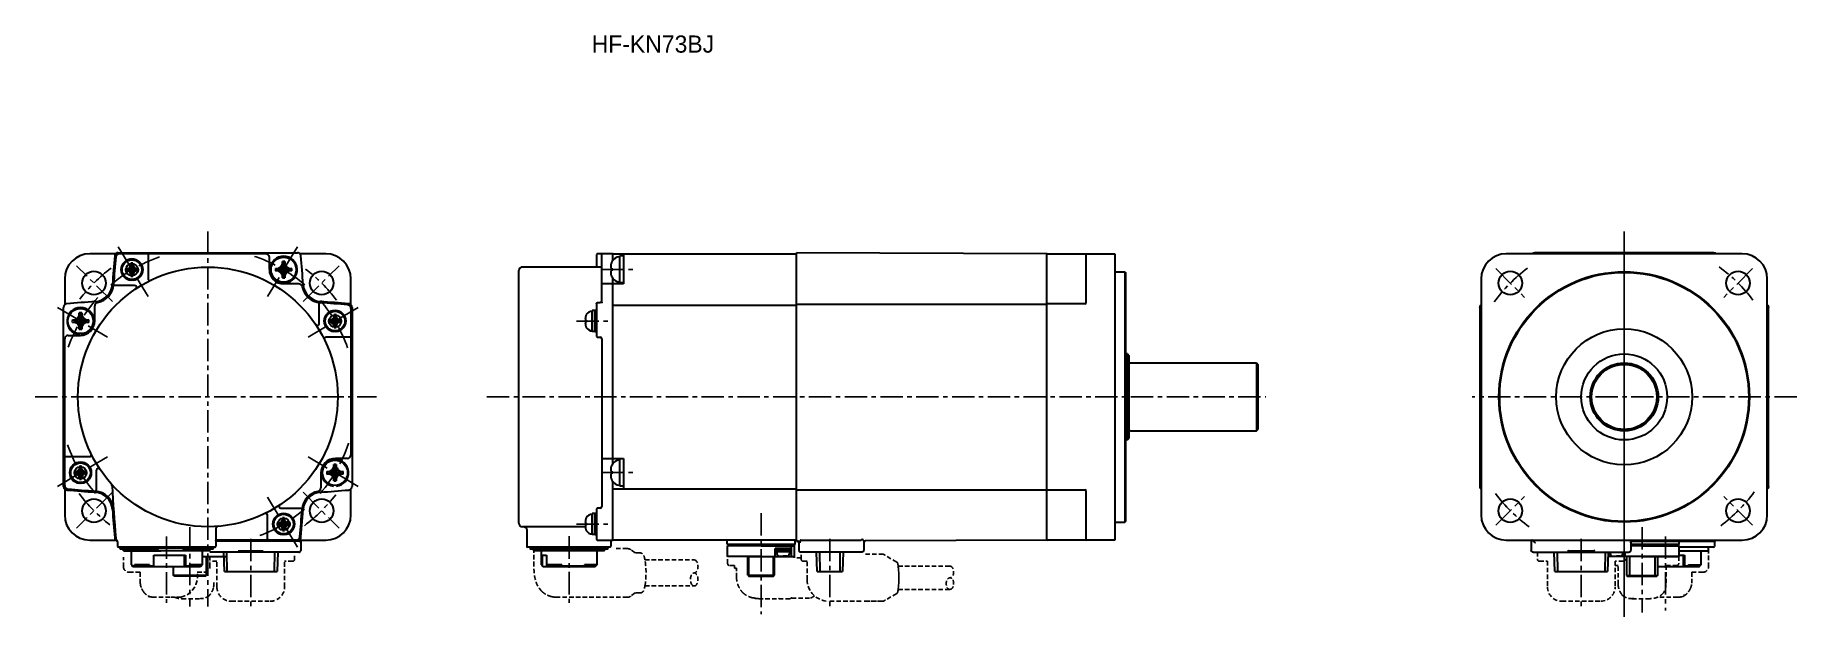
# Model space of a CAD drawing. Extents: x -38 to 455, y -38 to 124.
import ezdxf

# ---------------------------------------------------------------- set-up
doc = ezdxf.new("R2010")
doc.units = 0
doc.header["$MEASUREMENT"] = 0
doc.linetypes.add('CENTER', pattern=[2, 1.25, -0.25, 0.25, -0.25])
doc.linetypes.add('HIDDEN', pattern=[0.375, 0.25, -0.125])
doc.layers.get('0').update_dxf_attribs({"linetype": 'CONTINUOUS'})
for name, color, linetype, lineweight in [('CENTER', 7, 'CENTER', 25), ('HIDDEN', 3, 'HIDDEN', 25), ('OBJECT', 6, 'CONTINUOUS', 30)]:
    doc.layers.add(name, color=color, linetype=linetype, lineweight=lineweight)

msp = doc.modelspace()

# ---------------------------------------------------------------- texts
msp.add_text('HF-KN73BJ', height=4.799999999999999).set_placement((117.9239204051468, 119.2246336858701))

# ---------------------------------------------------------------- linework, layer by layer
at = {"layer": 'CENTER', "ltscale": 5}
for p, q in [((10.64692822356056, 69.25597653410284), (10.64692822356056, -35.59957239839707)), ((-6.059550394343091, 51.02580621029819), (-14.5812299038011, 65.3210565795788)), ((27.35340684156432, 51.02580621023851), (35.87508635107343, 65.32105657948871)), ((-16.00525656421342, 49.6526123896769), (-26.03269306877081, 59.68004889423423)), ((37.29911301133461, 49.65261238967685), (47.32654951589199, 59.68004889423418)), ((120.7292436182217, 58.63933633614698), (130.5094300850437, 58.63933633614698)), ((370.6153816759147, 58.88593104638028), (378.674679798595, 50.8266329237)), ((442.3863885648695, 58.88593104638028), (434.327090442189, 50.8266329237)), ((-17.37845038501888, 39.70690621949751), (-31.67370075439351, 48.22858572879801)), ((38.67230683197659, 39.70690621977178), (52.96755720126776, 48.22858572921211)), ((113.7292436182717, 44.19900220755296), (123.5094300850937, 44.19900220755296)), ((-37.58175704873946, 23.00042760190286), (57.79263975540335, 23.00042760190286)), ((88.64115915352545, 23.00042760190286), (306.3262186472107, 23.00042760190286)), ((454.7295703927918, 23.00042760190286), (364.0241189046922, 23.00042760190286)), ((-17.37845038501888, 6.293948984308201), (-31.67370075439351, -2.227730524992296)), ((38.67230683197659, 6.293948984033931), (52.96755720126776, -2.2277305254064)), ((120.7292436182217, 1.879821997546912), (130.5094300850437, 1.879821997546912)), ((-16.00525656421337, -3.651757185871247), (-26.03269306877076, -13.67919369042857)), ((37.2991130113345, -3.65175718587119), (47.32654951589199, -13.67919369042846)), ((370.6153816759145, -12.88507584257451), (378.674679798595, -4.825777719894234)), ((442.3863885648695, -12.88507584257456), (434.327090442189, -4.82577771989429)), ((27.35340684156432, -5.024951006432786), (35.87508635107343, -19.32020137568298)), ((165.2978406597568, -9.523452087847033), (165.2978406597568, -37.76085602014706)), ((5.646928223560563, -13.39957239809729), (5.646928223560563, -35.63005850889721)), ((113.7292436182717, -12.56051213099715), (123.5094300850937, -12.56051213099715)), ((411.500885120392, -13.39957239809723), (411.500885120392, -37.24359315729714)), ((-0.8530717764394353, -15.99957239809709), (-0.8530717764394353, -34.54996975339714)), ((22.64692822356045, -16.69957239809713), (22.64692822356045, -35.59957239839707)), ((111.5978406597569, -15.93812257560301), (111.5978406597569, -34.48851993090307)), ((111.5978406597569, -16.00351629936074), (111.5978406597569, -34.55391365466079)), ((184.4978406597569, -16.69957239809713), (184.4978406597569, -35.59957239839707)), ((394.500885120392, -16.69957239809719), (394.500885120392, -36.59713404329716)), ((418.000885120392, -15.99957239809714), (418.000885120392, -36.67794143259722))]:
    msp.add_line(p, q, dxfattribs=at)
at = {"layer": 'CENTER', "linetype": 'ByBlock', "ltscale": 5}
msp.add_line((406.500885120392, 69.25597653410284), (406.500885120392, -38.45570399599717), dxfattribs=at)
at = {"layer": 'CENTER', "ltscale": 5}
for centre, radius, start, end in [((10.64692822356056, 23.00042760190286), 41.40000000000447, 109.0801711033075, 130.9655895340267), ((10.64692822356056, 23.00042760190286), 41.40000000000447, 49.08477286246116, 72.33690847207188), ((406.5008851203899, 23.00042760190087), 45.00000000000284, 36.87953633641172, 53.81906081415754), ((10.64692822356056, 23.00042760190286), 45, 126.8872452582304, 142.5961688779631), ((10.64692822356056, 23.00042760190286), 45, 36.88724525823042, 52.59616887796312), ((406.500885120394, 23.00042760190075), 45.00000000000284, 126.8795363364117, 143.8190608141575), ((10.64692822356056, 23.00042760190286), 41.40000000000447, 137.9284552606686, 162.0581936941067), ((10.64692822356056, 23.00042760190286), 41.40000000000447, 19.36099209311774, 40.54144805238414), ((10.64692822356056, 23.00042760190286), 41.40000000000447, 319.3256458862272, 343.1937871660153), ((10.64692822356056, 23.00042760190286), 41.40000000000447, 198.8241491456186, 220.7776560191096), ((10.64692822356073, 23.00042760190274), 45, 216.8872452582304, 232.5961688779675), ((10.64692822356056, 23.00042760190286), 45, 306.8872452582303, 322.5961688779631), ((406.500885120394, 23.0004276019049), 45.00000000000284, 216.8795363364117, 233.8190608141575), ((406.5008851203899, 23.0004276019049), 45.00000000000284, 306.8795363364117, 323.8190608141572), ((10.64692822356056, 23.00042760190286), 41.40000000000447, 290.5642287989857, 310.7343191697353)]:
    msp.add_arc(centre, radius, start, end, dxfattribs=at)
at = {"layer": 'HIDDEN', "ltscale": 5}
for p, q in [((101.7210898260567, -24.29957597878484), (101.7210898260567, -18.99957597878489)), ((127.8993377560567, -19.39957597878487), (124.3077912412848, -19.39957597878487)), ((127.8993377560567, -19.39957597878498), (124.3077912412848, -19.39957597878498)), ((430.0543279747919, -24.49957239809715), (430.0543279747919, -18.99957239809714)), ((-12.90651463073942, -24.49957239809709), (-12.90651463073942, -21.74957239809709)), ((11.2003710779606, -24.49957239809709), (11.2003710779606, -21.70706156689636)), ((13.19692822356063, -22.89957239809718), (11.2003710779606, -22.89957239809718)), ((13.19692822356063, -30.09957239809717), (13.19692822356063, -22.89957239809718)), ((32.09692822356056, -30.09957239809717), (32.09692822356056, -22.89957239809723)), ((34.39692822356057, -22.89957239809718), (32.09692822356056, -22.89957239809723)), ((34.89692822356057, -21.39957239809723), (34.89692822356057, -22.39957239809718)), ((130.0888300929567, -20.59957597878486), (128.8268404820568, -19.69867979058477)), ((131.4487636925569, -20.59957597878486), (130.0591990803567, -20.59957597878486)), ((132.8012564323568, -22.54954254858489), (146.5869136586419, -22.54954254858473)), ((132.8012624870637, -22.54957597878485), (133.3208710590484, -22.54957597878485)), ((155.9322705985565, -23.59957239824706), (155.9322705985565, -21.59957239804709)), ((157.8650476324566, -24.09957239804709), (156.4322188718566, -24.09957239804709)), ((157.8650476324566, -24.89957239804704), (157.8650476324566, -24.09957239804709)), ((176.4978406597566, -21.99052320704715), (174.6634107209566, -21.99052320704715)), ((176.4978406597569, -22.39957239809724), (176.4978406597569, -20.39957239809712)), ((178.1478406597568, -22.89957239809718), (176.9978406597569, -22.89957239809718)), ((178.1478406597568, -28.09957239809717), (178.1478406597568, -22.89957239809718)), ((199.4532547748569, -21.0003385671971), (194.1172365767569, -21.00033856699713)), ((199.4852113896569, -21.00157703579714), (199.4916005523569, -21.00308444719701)), ((203.1996283856569, -23.1606420918971), (199.9415132776569, -21.26066187709705)), ((203.5991493613769, -24.2995723980971), (218.0498078235569, -24.2995723980971)), ((382.250885120392, -20.39957239809723), (382.250885120392, -22.39957239809724)), ((382.7508851200922, -22.89957239809723), (385.050885120392, -22.89957239809723)), ((385.050885120392, -22.89957239809723), (385.050885120392, -30.09957239809717)), ((406.2508851204513, -22.89957239809723), (403.950885120392, -22.89957239809729)), ((403.950885120392, -22.89957239809729), (403.950885120392, -30.09957239809717)), ((403.950885120392, -24.09957239809717), (404.819117382792, -24.09957239809717)), ((404.819117382792, -29.39957239809724), (404.819117382792, -24.09957239809717)), ((406.7508851203918, -20.39957239809723), (406.7508851203918, -22.39957239809724)), ((418.182652858092, -24.09957239809717), (418.182652858092, -29.39957239809724)), ((418.182652858092, -24.09957239809717), (421.2371319900919, -24.09957239809717)), ((421.7371319898918, -21.59957239809717), (421.7371319898918, -23.59957239829714)), ((-11.40656244563951, -25.99957239809715), (-8.255274314139397, -25.99957239809715)), ((-8.255274314139397, -25.99957239809715), (-8.255274314139397, -28.61119743159714)), ((-8.233353529939393, -29.03215052539713), (-8.233347886039383, -29.03223643089712)), ((7.709323631960671, -25.99957239809715), (9.700418892860569, -25.99957239809715)), ((157.8650568472568, -24.89957239804704), (158.4152758685567, -24.89957239804704)), ((158.3670031684565, -25.49342689104702), (158.3150476324566, -24.89957239804704)), ((158.4152758685567, -27.39957239804704), (158.4152758685567, -24.89957239804704)), ((425.381166873992, -29.03215052549717), (425.3811612300922, -29.03223643089723)), ((425.4030876581921, -25.9995723980972), (425.4030876581921, -28.61119743159714)), ((425.4030876581921, -25.9995723980972), (428.5543757896918, -25.99957239809715)), ((-7.810708315239481, -30.63069761359708), (-7.810738023539387, -30.63063596269706)), ((0.0609482991606001, -32.99957239809709), (-4.301406387039548, -32.99956885079712)), ((3.137841369260513, -32.99957239809709), (0.3046869859605294, -32.99957239809709)), ((3.137841369160753, -32.9995723980972), (0.3046869858606556, -32.9995723980972)), ((3.371045111660635, -33.39957239809729), (8.47122338026071, -33.39957239809729)), ((17.19692822356057, -34.09957239809717), (28.09692822356055, -34.09957239809717)), ((106.2156182266567, -32.68817056418487), (106.1204448995566, -32.65606778618485)), ((106.2156182266567, -32.68817056418487), (106.2149734876567, -32.6879666767848)), ((127.8993377560567, -32.99957597878484), (108.2347676832568, -32.99957165938491)), ((130.0888300929567, -31.79957597878484), (128.8268404820568, -32.70047216698481)), ((131.4487636925569, -31.79957597878484), (130.0591990803567, -31.79957597878484)), ((132.8012757586842, -29.84957597878491), (135.2087205181324, -29.84957597878497)), ((132.8740964505049, -29.84720654850793), (146.5869136586421, -29.84720654849951)), ((173.3296118806566, -33.39957239804716), (164.6762434780568, -33.39957239804716)), ((173.8348367300565, -33.20862158904714), (179.2010567084568, -33.20862158904714)), ((179.9555265578566, -32.78649003294703), (179.9481648783568, -32.79042978014712)), ((180.2179613990469, -32.63345031835343), (179.9555265578566, -32.7864900328471)), ((193.2283014247568, -34.09957239809717), (184.1478406597568, -34.09957239809717)), ((194.1033087837569, -34.09606034909712), (199.4393269818569, -34.09606034909712)), ((199.4393269817569, -34.09957239779715), (194.129445565457, -34.09957239779715)), ((200.032863696857, -33.78518197839714), (200.028809850357, -33.7873540590972)), ((200.0352013829569, -33.78384840179717), (200.032863696857, -33.78518197839714)), ((203.1996283856569, -31.93850270429715), (200.0352013831569, -33.78384840169713)), ((203.599084931039, -30.79957239809715), (218.0498078235569, -30.79957239809715)), ((389.050885120392, -34.09957239809717), (399.9508851203922, -34.09957239809717)), ((408.6765899642921, -33.39957239809724), (413.776768235492, -33.39957239809724)), ((421.4492197309921, -32.99956885089716), (415.758263771692, -32.99957239809714)), ((422.9301140397922, -32.76459307819722), (422.930221764592, -32.76455793419723)), ((423.071965774292, -32.6933120484972), (423.069529974392, -32.69501970059719)), ((423.2528279797921, -32.28436903129716), (423.2527656424919, -32.28467702709713))]:
    msp.add_line(p, q, dxfattribs=at)
for points in [[(199.4532547751569, -21.0003385676971), (199.4596461721569, -20.99974635159708), (199.4654637680569, -20.99957239839705)], [(199.4654637680569, -20.99957239839705), (199.4724296746568, -20.99982180229722), (199.4788209604568, -21.00048946419713), (199.4852113896569, -21.00157703579703)], [(203.199672552057, -23.16068808019713), (203.2377296660073, -23.1496927123726), (203.2872060895296, -23.16834290346401), (203.3362573319053, -23.22461002327884), (203.3844729440216, -23.31754142808626), (203.4314282485825, -23.4468087536128), (203.4767411243393, -23.61085670461307), (203.520001484584, -23.80872219206037), (203.560868548299, -24.03830023302487), (203.5989607844335, -24.2980258107674), (203.6339903574808, -24.58531593689111), (203.6656172841106, -24.89805696167469), (203.6936164761413, -25.23327585225275), (203.7177010763395, -25.58838230373857), (203.7377164085297, -25.96011448137546), (203.7534385099875, -26.34549363520938), (203.7647883843261, -26.74108020664545), (203.7715931745256, -27.14188766114359), (203.7739104995592, -27.54957817698392)], [(203.7739104995592, -27.54957817698392), (203.7715849691932, -27.95726864610231), (203.7647721121936, -28.35807596356358), (203.7534142761331, -28.75366230648751), (203.7376844183925, -29.1390411438145), (203.7176616045847, -29.51077291853994), (203.6935698573854, -29.86587888521814), (203.6655639186189, -30.20109721220615), (203.6339306976519, -30.51383760039096), (203.5988953425026, -30.80112702143799), (203.5607978790409, -31.06085183246927), (203.5199261947602, -31.29042905088147), (203.4766618522092, -31.48829366771429), (203.4313456747706, -31.65234070659739), (203.3843877685364, -31.78160708705764), (203.3361702860575, -31.87453752144075), (203.2871179112383, -31.93080365402028), (203.2376411123654, -31.94945284932698), (203.1995842197197, -31.93845671555266)], [(173.7717000782567, -33.12650653934708), (173.7311119260567, -33.19345574204709), (173.6804487360565, -33.25304538334711), (173.6213021166567, -33.30408950244708), (173.5548458579566, -33.34498388334708), (173.4829487202565, -33.37510719464712), (173.4081532302567, -33.39315885744708), (173.3296118791567, -33.39957239804716)], [(199.4654637680569, -34.09957239779715), (199.4584978618569, -34.09932299389715), (199.4521065755568, -34.09865533199718), (199.4457161455568, -34.09756776039706), (199.4393269814569, -34.09606034889714)], [(199.4776727594568, -34.09880622839705), (199.4712813635568, -34.09939844449713), (199.4654637680569, -34.09957239779715)]]:
    msp.add_lwpolyline(points, dxfattribs=at)
for centre, radius, start, end in [((-11.40651463073942, -24.49957239809709), 1.5, 180, 270), ((9.700371077960597, -24.49957239809709), 1.5, 270, 0), ((34.39692822356057, -22.39957239809718), 0.5, 269.9999999832987, 0), ((112.1676313314378, -26.19961349136162), 20.95398550418587, 349.9682140768219, 10.0317917755639), ((156.4322705982566, -23.59957239834705), 0.4999999997, 180, 270.0000000287974), ((176.9978406597569, -22.39957239809724), 0.5, 180, 270.0000000050025), ((176.9978406597566, -22.39957239804716), 0.5, 180, 270.0000000050025), ((382.7508851200922, -22.39957239829721), 0.4999999997, 179.9999999966975, 270), ((406.250885120392, -22.39957239809724), 0.5, 270.0000000068005, 0), ((421.2371319900919, -23.59957239839719), 0.4999999997, 270.0002519739012, 1.14642457e-08), ((428.5543279747919, -24.49957239809715), 1.5, 270, 0), ((1.661889644043526, -27.04291571861762), 6.136790064175702, 283.9165693046018, 9.78866236591869), ((158.9647199870566, -25.44113344524709), 0.5999999996000001, 185.0000000171997, 203.4879201275005), ((184.1478406597568, -28.09957239809717), 6, 180, 269.9999999923007), ((17.19692822356057, -30.09957239809717), 4, 179.9999999779997, 270), ((28.09692822356055, -30.09957239809717), 4, 269.9999999764984, 0), ((389.050885120392, -30.09957239809717), 4, 180.0000000117964, 269.9999999156987), ((399.9508851203922, -30.09957239809717), 4, 270.0000000843013, 0)]:
    msp.add_arc(centre, radius, start, end, dxfattribs=at)
at = {"layer": 'HIDDEN', "ltscale": 5, "extrusion": (0, 0, -1)}
msp.add_ellipse((146.5869136586419, -24.37395854858465), major_axis=(1.2e-15, -1.824416000000009), ratio=0.5829483691720522, start_param=3.141592653589793, end_param=6.283185307179585, dxfattribs=at)
at = {"layer": 'HIDDEN', "ltscale": 5, "extrusion": (0, 0, -0.9999999999999998)}
msp.add_ellipse((218.049807823557, -25.92457239809716), major_axis=(0, -1.625000000000009), ratio=0.6429592764543601, start_param=3.141592653589793, end_param=6.283185307179585, dxfattribs=at)
at = {"layer": 'HIDDEN', "ltscale": 5, "extrusion": (0, 0, -1)}
msp.add_ellipse((146.5869136586419, -28.02279054858468), major_axis=(1.2e-15, -1.824416000000009), ratio=0.5829483691720522, dxfattribs=at)
at = {"layer": 'HIDDEN', "ltscale": 5, "extrusion": (0, 0, -0.9999999999999998)}
msp.add_ellipse((218.049807823557, -29.1745723980971), major_axis=(0, -1.625000000000009), ratio=0.6429592764543601, dxfattribs=at)
at = {"layer": 'HIDDEN', "ltscale": 5}
for points in [[(128.8267714970568, -19.69863919848484), (128.6612630716567, -19.59484347688493), (128.3464848993568, -19.46415306288492), (127.9992982761567, -19.4027436300849), (127.8993210376567, -19.39958224928495)], [(104.0102404422569, -31.35545584758489), (103.7979271961567, -31.14437941168484), (103.5852880020568, -30.91526249898488), (101.7210898260567, -24.29957597878484)], [(132.8012564323568, -22.54954254858495), (132.7371562753567, -22.15844938218487), (132.6676662206569, -21.83470227438482), (132.5938551213569, -21.57486019178481), (132.5093946683569, -21.35398852488487), (132.3977122210567, -21.14455710088481), (132.2510704433567, -20.954552457685), (132.0639692910569, -20.79288447138498), (131.8310928291567, -20.67016545518487), (131.5604364279568, -20.60542763158498), (131.4487726538568, -20.59958732708486)], [(199.4916005519569, -21.00308444719701), (199.6796857806569, -21.10965391599711), (199.8631754176568, -21.21513647209713), (199.9420308308569, -21.26096365619708)], [(-8.2552743635394, -28.61119743659719), (-8.254903661439414, -28.65640148659713)], [(-8.254903661439414, -28.65640148659713), (-8.25279655143953, -28.72706204079714), (-8.25097440833946, -28.76269418479717)], [(-8.25097440833946, -28.76269418479717), (-8.250022217439492, -28.77795819169717)], [(-8.250024205839452, -28.77791866379721), (-8.248895860439402, -28.79505481259707)], [(-8.248895860439402, -28.79505481259707), (-8.245498500739414, -28.84671564519715), (-8.242039430939428, -28.89941289769718)], [(-8.242039430939428, -28.89941289769718), (-8.238518740139341, -28.95314722499723), (-8.234936504039354, -29.0079192861972)], [(-8.234936504039354, -29.0079192861972), (-8.23335372943933, -29.03215053329723)], [(-8.23334697673937, -29.03223637139706), (-8.162200704139366, -29.5776864237971), (-8.007017701239361, -30.15392121789705), (-7.817302585239361, -30.61695365609717)], [(12.30143284696061, -28.88555670609725), (12.28074338216066, -30.03582403889726), (12.22323965656079, -30.34053552569725)], [(158.4152758685567, -27.39957239804704), (158.4851888836566, -28.31241515824706), (158.6892140105566, -29.19559267504707), (158.9811860305566, -29.95779931114709), (159.3117264877565, -30.58523919034707), (159.6455658839567, -31.09025974854706), (159.9545282086566, -31.48483656304705), (160.2204728647567, -31.78490654214704)], [(404.8191173825919, -29.39957239439718), (404.8670699617921, -30.0358240388972), (405.0008094861921, -30.62999561669722), (405.191852738292, -31.14538231089716), (405.4043761480918, -31.56441464789714), (405.6094226458919, -31.89076306889717), (405.7883103348919, -32.13741161319717), (405.928438769992, -32.31674471319718), (406.0198206433921, -32.4374562964972), (406.0545211395919, -32.50477243309717), (406.053326213492, -32.50680357749718)], [(418.1826528582922, -29.39957239659714), (418.1411545158919, -29.99164423279717), (418.0241836233919, -30.54998475639718), (417.8534368543921, -31.04383418189718), (417.6578643799919, -31.45560950479717), (417.4628336560918, -31.78490653879715)], [(424.9585508637919, -30.63063571989721), (425.1548310452919, -30.1539212179971), (425.3100140480919, -29.57768642389715), (425.381160320692, -29.03223637149722)], [(425.3811670733918, -29.03215053329723), (425.3863320840921, -28.95314722499711), (425.3933118446918, -28.84671564519715), (425.397837549892, -28.77791866379721)], [(425.3978355614918, -28.77795819169717), (425.4006098953922, -28.72706204079714), (425.4027170054921, -28.65640148659713), (425.4030877074919, -28.61119743659719)], [(-7.817302585239361, -30.61695365609717), (-7.810737519739348, -30.63063571979717)], [(-7.810706232639347, -30.63069593869716), (-7.776907958139473, -30.69983003749712)], [(-7.776907958139473, -30.69983003749712), (-7.718990584939376, -30.81380084989712), (-7.586912129739346, -31.05367939049711), (-7.457895989439349, -31.26437345399711)], [(-7.45789909313936, -31.26436726049713), (-7.447737849139401, -31.28006495299724)], [(-7.447737849139401, -31.28006495299724), (-7.386365403039405, -31.37176388839714)], [(-7.386365403039405, -31.37176388839714), (-7.273818822039344, -31.52752881109723), (-7.045055154839418, -31.80411689969719), (-6.819440823939372, -32.03579410249722), (-6.605932286039376, -32.22533394339712), (-6.412068463239336, -32.37673317279723), (-6.243801616639358, -32.49447491999717), (-6.105274978539398, -32.58334779029713), (-6.000944248539382, -32.64671550509718), (-5.936205932539394, -32.68579085329714), (-5.926634454039401, -32.69146926959718), (-5.923987211139377, -32.69303180359714)], [(-5.78220593593943, -32.76460887649716), (-5.478930008339431, -32.85231356039708), (-4.871397523539428, -32.96518320859718), (-4.301412207239366, -32.99956572829717)], [(-4.301406387039548, -32.99956884259723), (-4.811127857639518, -32.97175698459716), (-5.317613832039399, -32.88916149249712), (-5.781671594539545, -32.76248552259711)], [(1.368245109660904, -32.99543792159722), (1.38781219976073, -33.00370787359731)], [(1.38781219976073, -33.00370787359731), (1.616971285860756, -33.09336108279723), (2.469158667760723, -33.32084297359717), (3.371045110560601, -33.39957239809729)], [(11.10892689226085, -32.52975127449719), (10.61586999276079, -32.8528938463972), (10.00392295296075, -33.13170201599729), (9.277206078960548, -33.32754808789724), (8.471223379760715, -33.39957239809729)], [(12.21736402696075, -30.36611507449726), (12.14700385776069, -30.62999561669727), (11.95596060566078, -31.14538231089722), (11.74343719586073, -31.5644146478972), (11.53839069806082, -31.89076306889723), (11.3595030090608, -32.13741161319723), (11.21937457406085, -32.31674471319724), (11.12799270056058, -32.43745629649727)], [(104.0102395263568, -31.35545060298483), (104.5991950568567, -31.84888946798498), (105.2460975676567, -32.2621249213849), (105.9402573728569, -32.58835828108494)], [(106.1204578764568, -32.65604316218496), (106.0775979380566, -32.64051258178489), (105.9905522419567, -32.60788089538488), (105.9402590774568, -32.58835450888495)], [(106.8968613726569, -32.86448303018489), (106.8029508197568, -32.84468976108491), (106.2149770867568, -32.6879589456849)], [(106.8968132515567, -32.86384896558497), (106.8048448823568, -32.84438907248495), (106.2160030298569, -32.68683042888489)], [(108.2347676832568, -32.99957164828487), (107.5154488023567, -32.96029599558489), (106.8968132515567, -32.86384896558497)], [(108.2347451937568, -32.9995679782848), (107.5400586328567, -32.96309074208494), (106.8968613726569, -32.86448303018489)], [(127.8993544743568, -32.99956970828481), (128.1685081813567, -32.97646857278487), (128.5600329131567, -32.85506618168489), (128.8266549933568, -32.70059681778497)], [(131.4487547313567, -31.7995646304849), (131.6289043393568, -31.78428584078489), (131.9348417657568, -31.68308845758492), (132.1872362584566, -31.50782571618487), (132.3847607094568, -31.27456332078492), (132.5193146661568, -31.02256634148484), (132.6160384388568, -30.75381539228482), (132.6991324109568, -30.42882949268488), (132.7787114137567, -29.99919877678502), (132.8012569426569, -29.84968234628496)], [(160.2204728647567, -31.78490654214704), (160.8948474486566, -32.29382195664704), (161.6947796093567, -32.74058107504703), (162.6110352134566, -33.09337229614704), (163.6184601388567, -33.32084700134704), (164.6762434826565, -33.39957239804703)], [(163.0531123555567, -33.13504414134712), (163.918460138857, -33.32084700134709), (164.9762434826566, -33.39957239804716)], [(170.3185610743567, -33.38189478804708), (170.1374834680569, -33.39957239804716)], [(170.3260967577566, -33.38039649304704), (170.3185610743567, -33.38189478804708)], [(173.7698427068568, -33.11782531184707), (173.8348367300565, -33.20862158904714)], [(179.8760755980566, -32.83188839904705), (179.7077233169567, -32.9277011449471), (179.4586835905567, -33.06707396604708), (179.2010567084568, -33.20862158904714)], [(179.8860531756569, -32.82616621874712), (179.8760755980566, -32.83188839904705)], [(179.9481648772568, -32.79042978004708), (179.8860531756569, -32.82616621874712)], [(199.9398445036569, -33.83859756449715), (199.8497218521569, -33.89010349939713), (199.666010182057, -33.99391232659713), (199.4776727589569, -34.09880622919712)], [(200.0288098496569, -33.78735405799716), (199.9398445036569, -33.83859756449715)], [(406.0388864516919, -32.52975127449713), (406.531943351192, -32.85289384639714), (407.143890390992, -33.13170201599723), (407.870607264992, -33.32754808789719), (408.676589964192, -33.39957239809724)], [(408.6887875427922, -33.33103909879719), (409.3103105450921, -33.39957239809724)], [(417.4628336560918, -31.78490653879715), (416.9402192718918, -32.29381071569719), (416.293033237092, -32.74056643769723), (415.530842058092, -33.09336108279718), (414.678654676192, -33.32084297359711), (413.776768233392, -33.39957239809724)], [(421.4492197309921, -32.99956884269716), (421.9589412016919, -32.97175698459716), (422.4654271759921, -32.88916149249712), (422.9294849385922, -32.76248552259722)], [(421.449225551292, -32.99956572839722), (422.0192108675922, -32.96518320869723), (422.6267433523919, -32.85231356039719), (422.9300192798921, -32.76460887649716)], [(422.9301148958918, -32.76459570659722), (422.956435460592, -32.75523679449725)], [(422.956435460592, -32.75523679449725), (423.0151956612919, -32.72830711689721), (423.069519621192, -32.69498761969714)], [(423.0718005551919, -32.69303180369718), (423.0744477979921, -32.69146926969722), (423.084019276592, -32.68579085329725), (423.148757592492, -32.64671550519711), (423.2530883224919, -32.58334779029724), (423.3916149606918, -32.49447491999717), (423.5598818071919, -32.37673317279723), (423.7537456299921, -32.22533394339712), (423.9672541678922, -32.03579410249722), (424.192868498892, -31.80411689969719), (424.4216321660921, -31.52752881119727), (424.6057124371922, -31.26436726059717)], [(423.2526274457921, -32.28239833989722), (423.252296000892, -32.28712021549723), (423.2527985035919, -32.28468347179717)], [(423.2528155105919, -32.28436383959718), (423.252880819492, -32.28408149319716), (423.2544629712919, -32.27791994369727), (423.256212883992, -32.27202644979717)], [(424.605709333392, -31.26437345409716), (424.7347254736921, -31.05367939049711), (424.866803928892, -30.81380084999717), (424.9585195765919, -30.63069593869716)]]:
    msp.add_spline(points, degree=3, dxfattribs=at)
at = {"layer": 'OBJECT'}
for p, q in [((-15.09810232983949, 63.00042760190291), (-22.35307177643944, 63.00042760190291)), ((-14.38064445463948, 63.30411681900285), (35.6745009018606, 63.30411681900285)), ((26.84592822356052, 63.00042760190286), (-14.10182659123956, 63.00042760190286)), ((-11.76973524373943, 58.84136733480295), (-11.17501073643945, 59.18473168920292)), ((-11.17501073643945, 59.18473168920292), (-10.83164638203942, 59.77945619650285)), ((-11.17501073643945, 57.93800298040287), (-9.92828202763934, 59.18473168920292)), ((-9.92828202763934, 57.93800298040287), (-11.17501073643945, 59.18473168920292)), ((-10.69164638203943, 59.57625481720282), (-11.0118774260394, 59.02159837880282)), ((-10.83164638203942, 59.77945619650285), (-10.83164638203942, 60.33945619650284)), ((-10.83164638203942, 60.33945619650284), (-10.69164638203943, 59.63225481720292)), ((-10.83164638203942, 59.77945619650285), (-10.69164638203943, 59.57625481720282)), ((-10.69164638203943, 57.49047985240293), (-10.41164638203935, 59.63225481720292)), ((-10.41164638203935, 57.49047985240293), (-10.69164638203943, 59.63225481720292)), ((-10.69164638203943, 59.63225481720292), (-10.69164638203943, 59.57625481720282)), ((-10.69164638203943, 57.5464798524029), (-10.41164638203935, 59.57625481720282)), ((-10.41164638203935, 57.5464798524029), (-10.69164638203943, 59.57625481720282)), ((-10.27164638203942, 60.33945619650284), (-10.41164638203935, 59.63225481720292)), ((-10.27164638203942, 59.77945619650285), (-10.41164638203935, 59.57625481720282)), ((-10.41164638203935, 59.57625481720282), (-10.41164638203935, 59.63225481720292)), ((-10.09141533803944, 59.02159837880282), (-10.41164638203935, 59.57625481720282)), ((-10.27164638203942, 60.33944836960285), (-10.27164638203942, 59.77945619650285)), ((-10.27164638203942, 59.77945619650285), (-9.92828202763934, 59.18473168920292)), ((-9.92828202763934, 59.18473168920292), (-9.333557520339467, 58.84136733480295)), ((-6.053071776439422, 62.80042760190287), (-6.053071776439422, 56.04282460940282)), ((27.84592822356046, 58.60042760190289), (27.84592822356046, 62.00042760190285)), ((30.28634908627424, 58.91976733466464), (31.04759645561825, 59.35927370829659)), ((31.2564070929302, 59.15046307111265), (30.54644685177829, 58.7405673346646)), ((31.04759645561825, 59.35927370829659), (31.48710282925009, 60.1205210776406)), ((31.04759645561825, 57.76346096116071), (32.64340920275413, 59.35927370829659)), ((32.64340920275413, 57.76346096116071), (31.04759645561825, 59.35927370829659)), ((31.66630282925024, 59.86042331226474), (31.2564070929302, 59.15046307111265)), ((31.48710282925009, 60.1205210776406), (31.48710282925009, 60.83732107764063)), ((31.48710282925009, 60.83732107764063), (31.66630282925024, 59.93210331226464)), ((31.48710282925009, 60.1205210776406), (31.66630282925024, 59.86042331226474)), ((31.66630282925024, 57.19063135719273), (32.0247028292502, 59.93210331226464)), ((31.66630282925024, 59.93210331226464), (31.66630282925024, 59.86042331226474)), ((32.0247028292502, 57.19063135719273), (31.66630282925024, 59.93210331226464)), ((31.66630282925024, 57.26231135719269), (32.0247028292502, 59.86042331226474)), ((32.0247028292502, 57.26231135719269), (31.66630282925024, 59.86042331226474)), ((32.20390282925024, 60.83732107764063), (32.0247028292502, 59.93210331226464)), ((32.20390282925024, 60.1205210776406), (32.0247028292502, 59.86042331226474)), ((32.0247028292502, 59.86042331226474), (32.0247028292502, 59.93210331226464)), ((32.43459856557024, 59.15046307111265), (32.0247028292502, 59.86042331226474)), ((32.20390282925024, 60.83731105920867), (32.20390282925024, 60.1205210776406)), ((32.20390282925024, 60.1205210776406), (32.64340920275413, 59.35927370829659)), ((33.14455880672222, 58.7405673346646), (32.43459856557024, 59.15046307111265)), ((32.64340920275413, 59.35927370829659), (33.40465657209819, 58.91976733466464)), ((43.64692822356056, 63.00042760190291), (36.39195877706061, 63.00042760190291)), ((120.7978406597567, 59.30042760190285), (98.5978406597568, 59.30042760190293)), ((119.2978406597568, 62.80042760190298), (119.2978406597568, 59.30042760190293)), ((123.7978406597568, 63.00042760190286), (119.4978406597567, 63.00042760190286)), ((120.7978406597567, 49.36921529750282), (120.7978406597567, 62.80042760190298)), ((123.5364653742569, 60.72676105856061), (123.5364653742569, 60.69390807036058)), ((123.5364653742569, 60.72676105856061), (123.5364653742569, 60.69390807036053)), ((123.7978406597566, 63.00042760190286), (123.7978406597567, 61.13999270848899)), ((123.9978406597566, 63.00042760195294), (174.9978406597566, 63.00042760195294)), ((126.7978406597568, 62.422817157297), (125.7978406597568, 62.422817157297)), ((125.7978406597568, 54.855855516997), (125.7978406597568, 62.42281715529703)), ((125.7978406597568, 54.855855516997), (125.7978406597568, 62.4228171552969)), ((126.7978406597568, 62.42281715729688), (125.7978406597568, 62.42281715729688)), ((126.7978406597568, 62.9964837006392), (126.7978406597569, 54.59648370063935)), ((175.1978406597569, -17.30326161519707), (175.197840659757, 63.30542582424891)), ((245.0978406597569, 63.00042760190291), (175.197840659757, 63.30542582424897)), ((245.0978406597569, -16.99957239809714), (245.0978406597569, 63.00042760190291)), ((245.297840659757, 63.00042760190291), (264.0978406597569, 63.00042760190291)), ((256.0978406597569, 49.2042390344028), (256.0978406597569, 63.00042760190291)), ((264.0978406597569, 63.00042760190291), (264.0978406597569, -16.9995723980972)), ((439.500885120392, 63.00042760190286), (373.500885120392, 63.00042760190286)), ((431.5284577985918, 63.30411681900272), (381.4733124421921, 63.30411681900272)), ((-29.35307177643949, 56.00042760190291), (-29.35307177643949, 48.7454581554029)), ((-15.68574153803962, 54.44427372550285), (-15.69579457053959, 54.31866637920279)), ((-12.32973524373943, 58.84136733480295), (-11.62253386443939, 58.70136733480285)), ((-12.32973524373943, 58.84136733480295), (-11.76973524373943, 58.84136733480295)), ((-12.32973524373943, 58.28136733480284), (-11.62253386443939, 58.42136733480289)), ((-11.76973524373943, 58.28136733480284), (-12.32973524373943, 58.28136733480284)), ((-11.76973524373943, 58.84136733480295), (-11.56653386443941, 58.70136733480285)), ((-11.76973524373943, 58.28136733480284), (-11.56653386443941, 58.42136733480289)), ((-11.17501073643945, 57.93800298040287), (-11.76973524373943, 58.28136733480284)), ((-11.56653386443941, 58.70136733480285), (-11.62253386443939, 58.70136733480285)), ((-11.62253386443939, 58.70136733480285), (-9.480758899639453, 58.42136733480289)), ((-11.62253386443939, 58.42136733480289), (-9.480758899639453, 58.70136733480285)), ((-11.62253386443939, 58.42136733480289), (-11.56653386443941, 58.42136733480289)), ((-11.0118774260394, 59.02159837880282), (-11.56653386443941, 58.70136733480285)), ((-11.56653386443941, 58.70136733480285), (-9.536758899639494, 58.42136733480289)), ((-11.56653386443941, 58.42136733480289), (-9.536758899639494, 58.70136733480285)), ((-11.56653386443941, 58.42136733480289), (-11.0118774260394, 58.10113629080291)), ((-10.83164638203942, 57.34327847320281), (-11.17501073643945, 57.93800298040287)), ((-11.0118774260394, 58.10113629080291), (-10.69164638203943, 57.5464798524029)), ((-10.90164638203936, 55.83610667000289), (-10.90164638203936, 55.63220363170291)), ((-10.83164638203942, 57.34327847320281), (-10.69164638203943, 57.5464798524029)), ((-10.83164638203942, 56.78327847320287), (-10.69164638203943, 57.49047985240293)), ((-10.83164638203942, 56.78327847320287), (-10.83164638203942, 57.34327847320281)), ((-10.69164638203943, 57.5464798524029), (-10.69164638203943, 57.49047985240293)), ((-10.41164638203935, 57.5464798524029), (-10.09141533803944, 58.10113629080291)), ((-10.41164638203935, 57.49047985240293), (-10.41164638203935, 57.5464798524029)), ((-10.27164638203942, 57.34327847320281), (-10.41164638203935, 57.5464798524029)), ((-10.27164638203942, 56.78327847320287), (-10.41164638203935, 57.49047985240293)), ((-9.92828202763934, 57.93800298040287), (-10.27164638203942, 57.34327847320281)), ((-10.27164638203942, 57.34327847320281), (-10.27164638203942, 56.78327847320287)), ((-10.20164638203948, 55.63220363170291), (-10.20164638203948, 55.83610667000289)), ((-9.536758899639494, 58.70136733480285), (-10.09141533803944, 59.02159837880282)), ((-10.09141533803944, 58.10113629080291), (-9.536758899639494, 58.42136733480289)), ((-9.333557520339467, 58.28136733480284), (-9.92828202763934, 57.93800298040287)), ((-9.333557520339467, 58.84136733480295), (-9.536758899639494, 58.70136733480285)), ((-9.480758899639453, 58.70136733480285), (-9.536758899639494, 58.70136733480285)), ((-9.333557520339467, 58.28136733480284), (-9.536758899639494, 58.42136733480289)), ((-9.536758899639494, 58.42136733480289), (-9.480758899639453, 58.42136733480289)), ((-8.773557520339352, 58.84136733480295), (-9.480758899639453, 58.70136733480285)), ((-8.773557520339352, 58.28136733480284), (-9.480758899639453, 58.42136733480289)), ((-9.333557520339467, 58.84136733480295), (-8.773557520339352, 58.84136733480295)), ((-8.77356534723941, 58.28136733480284), (-9.333557520339467, 58.28136733480284)), ((29.56954908627421, 58.91976733466464), (30.28634908627424, 58.91976733466464)), ((29.56954908627421, 58.91976733466464), (30.4747668516502, 58.7405673346646)), ((29.56954908627421, 58.2029673346646), (30.4747668516502, 58.38216733466471)), ((30.28634908627424, 58.2029673346646), (29.56954908627421, 58.2029673346646)), ((30.28634908627424, 58.91976733466464), (30.54644685177829, 58.7405673346646)), ((30.28634908627424, 58.2029673346646), (30.54644685177829, 58.38216733466471)), ((31.04759645561825, 57.76346096116071), (30.28634908627424, 58.2029673346646)), ((30.4747668516502, 58.38216733466471), (33.21623880672229, 58.7405673346646)), ((30.54644685177829, 58.7405673346646), (30.4747668516502, 58.7405673346646)), ((30.4747668516502, 58.7405673346646), (33.21623880672229, 58.38216733466471)), ((30.4747668516502, 58.38216733466471), (30.54644685177829, 58.38216733466471)), ((30.54644685177829, 58.38216733466471), (33.14455880672222, 58.7405673346646)), ((30.54644685177829, 58.7405673346646), (33.14455880672222, 58.38216733466471)), ((30.54644685177829, 58.38216733466471), (31.2564070929302, 57.97227159834466)), ((31.48710282925009, 57.00221359181654), (31.04759645561825, 57.76346096116071)), ((31.2564070929302, 57.97227159834466), (31.66630282925024, 57.26231135719269)), ((31.39750282925019, 55.07303368372067), (31.39750282925019, 54.81203779469666)), ((31.48710282925009, 57.00221359181654), (31.66630282925024, 57.26231135719269)), ((31.48710282925009, 56.28541359181667), (31.66630282925024, 57.19063135719273)), ((31.48710282925009, 56.28541359181667), (31.48710282925009, 57.00221359181654)), ((31.66630282925024, 57.26231135719269), (31.66630282925024, 57.19063135719273)), ((36.08221496226042, 54.60042760190276), (31.84592822356058, 54.60042760190276)), ((32.0247028292502, 57.26231135719269), (32.43459856557024, 57.97227159834466)), ((32.0247028292502, 57.19063135719273), (32.0247028292502, 57.26231135719269)), ((32.20390282925024, 57.00221359181654), (32.0247028292502, 57.26231135719269)), ((32.20390282925024, 56.28541359181667), (32.0247028292502, 57.19063135719273)), ((32.64340920275413, 57.76346096116071), (32.20390282925024, 57.00221359181654)), ((32.20390282925024, 57.00221359181654), (32.20390282925024, 56.28541359181667)), ((32.29350282925032, 54.81203779469666), (32.29350282925032, 55.07303368372067)), ((32.43459856557024, 57.97227159834466), (33.14455880672222, 58.38216733466471)), ((33.40465657209819, 58.2029673346646), (32.64340920275413, 57.76346096116071)), ((33.40465657209819, 58.91976733466464), (33.14455880672222, 58.7405673346646)), ((33.21623880672229, 58.7405673346646), (33.14455880672222, 58.7405673346646)), ((33.14455880672222, 58.38216733466471), (33.21623880672229, 58.38216733466471)), ((33.40465657209819, 58.2029673346646), (33.14455880672222, 58.38216733466471)), ((34.1214565720981, 58.91976733466464), (33.21623880672229, 58.7405673346646)), ((34.1214565720981, 58.2029673346646), (33.21623880672229, 58.38216733466471)), ((33.40465657209819, 58.91976733466464), (34.1214565720981, 58.91976733466464)), ((34.12144655366621, 58.2029673346646), (33.40465657209819, 58.2029673346646)), ((50.64692822356049, 48.7454581554029), (50.64692822356049, 56.00042760190291)), ((97.5978406597568, -12.29957010869702), (97.5978406597568, 58.30042760190298)), ((126.7978406597569, 54.59648370063928), (120.9978406597569, 54.59648370063923)), ((123.304008727457, 58.99281715729699), (123.5364653742569, 58.99281715729699)), ((123.304008727457, 58.99281715729693), (123.5364653742569, 58.99281715729693)), ((123.5364653742569, 58.25281715729693), (123.304008727457, 58.25281715729693)), ((123.5364653742569, 58.25281715729687), (123.304008727457, 58.25281715729687)), ((123.5364653742569, 58.99281715729699), (123.5364653742569, 58.25281715729693)), ((123.5364653742569, 58.99281715729693), (123.5364653742569, 58.25281715729687)), ((123.5364653742569, 56.55566936389698), (123.5364653742569, 56.52281715729697)), ((123.5364653742569, 56.55566936389685), (123.5364653742569, 56.52281715729697)), ((123.7978406597567, 56.10564160620481), (123.7978406597568, 4.380478369889203)), ((123.7978406597567, 54.59648370063923), (123.7978406597567, 4.380478369889147)), ((126.7978406597568, 54.855855516997), (125.7978406597568, 54.855855516997)), ((126.7978406597568, 54.855855516997), (125.7978406597568, 54.855855516997)), ((264.297840659757, 58.00042760190279), (266.8978406597569, 58.00042760190279)), ((266.8978406597569, 58.00042760190279), (266.8978406597569, -11.99957239809708)), ((266.8978406597569, 58.00042760190279), (267.0978406597569, 57.80042760190287)), ((267.0978406597569, 57.80042480460287), (267.0978406597569, -11.79956960079715)), ((366.500885120392, 56.00042760190286), (366.500885120392, -9.999572398097145)), ((446.5008851203918, -9.999572398097145), (446.5008851203918, 56.00042760190286)), ((-9.795185170139632, 54.10042760190289), (-15.49662793933959, 54.10042760190289)), ((42.0907743471605, 49.33309736350287), (41.96516700086045, 49.34315039600285)), ((119.4978406597567, 49.34398376480289), (120.2978406597568, 49.34398376480289)), ((-29.65676099353948, -2.027145076297131), (-29.65676099353948, 48.0280002801029)), ((-27.1899652534749, 44.55740220766267), (-26.47316525347497, 44.55740220766267)), ((-27.1899652534749, 44.55740220766267), (-26.2847474880989, 44.37820220766269)), ((-26.47316525347497, 44.55740220766267), (-25.71191788413097, 44.99690858129469)), ((-26.47316525347497, 44.55740220766267), (-26.21306748797093, 44.37820220766269)), ((-26.2847474880989, 44.01980220766279), (-23.54327553302687, 44.37820220766269)), ((-26.21306748797093, 44.37820220766269), (-26.2847474880989, 44.37820220766269)), ((-26.2847474880989, 44.37820220766269), (-23.54327553302687, 44.01980220766279)), ((-25.5031072468189, 44.78809794411075), (-26.21306748797093, 44.37820220766269)), ((-26.21306748797093, 44.01980220766279), (-23.61495553302694, 44.37820220766269)), ((-26.21306748797093, 44.37820220766269), (-23.61495553302694, 44.01980220766279)), ((-25.71191788413097, 44.99690858129469), (-25.27241151049907, 45.75815595063869)), ((-25.71191788413097, 43.4010958341588), (-24.11610513699503, 44.99690858129469)), ((-24.11610513699503, 43.4010958341588), (-25.71191788413097, 44.99690858129469)), ((-25.09321151049886, 45.49805818526283), (-25.5031072468189, 44.78809794411075)), ((-25.27241151049907, 45.75815595063869), (-25.27241151049907, 46.47495595063872)), ((-25.27241151049907, 46.47495595063872), (-25.09321151049886, 45.56973818526273)), ((-25.27241151049907, 45.75815595063869), (-25.09321151049886, 45.49805818526283)), ((-25.09321151049886, 42.82826623019082), (-24.73481151049896, 45.56973818526273)), ((-25.09321151049886, 45.56973818526273), (-25.09321151049886, 45.49805818526283)), ((-24.73481151049896, 42.82826623019082), (-25.09321151049886, 45.56973818526273)), ((-25.09321151049886, 42.89994623019079), (-24.73481151049896, 45.49805818526283)), ((-24.73481151049896, 42.89994623019079), (-25.09321151049886, 45.49805818526283)), ((-24.55561151049898, 46.47495595063872), (-24.73481151049896, 45.56973818526273)), ((-24.55561151049898, 45.75815595063869), (-24.73481151049896, 45.49805818526283)), ((-24.73481151049896, 45.49805818526283), (-24.73481151049896, 45.56973818526273)), ((-24.32491577417898, 44.78809794411075), (-24.73481151049896, 45.49805818526283)), ((-24.55561151049898, 46.47494593220677), (-24.55561151049898, 45.75815595063869)), ((-24.55561151049898, 45.75815595063869), (-24.11610513699503, 44.99690858129469)), ((-23.61495553302694, 44.37820220766269), (-24.32491577417898, 44.78809794411075)), ((-24.11610513699503, 44.99690858129469), (-23.35485776765097, 44.55740220766267)), ((-23.35485776765097, 44.55740220766267), (-23.61495553302694, 44.37820220766269)), ((-23.54327553302687, 44.37820220766269), (-23.61495553302694, 44.37820220766269)), ((-22.63805776765099, 44.55740220766267), (-23.54327553302687, 44.37820220766269)), ((-23.35485776765097, 44.55740220766267), (-22.63805776765099, 44.55740220766267)), ((-20.95307177643952, 44.20042760190285), (-20.95307177643952, 48.43571434060283)), ((41.74692822356036, 43.44254099560282), (41.74692822356036, 49.14398376470285)), ((44.42977909486063, 44.4790022075029), (44.98977909486058, 44.4790022075029)), ((44.42977909486063, 44.4790022075029), (45.13698047406057, 44.33900220750286)), ((44.98977909486058, 44.4790022075029), (45.58450360216056, 44.82236656190287)), ((44.98977909486058, 44.4790022075029), (45.19298047416061, 44.33900220750286)), ((45.13698047406057, 44.05900220750289), (47.27875543896056, 44.33900220750286)), ((45.19298047416061, 44.33900220750286), (45.13698047406057, 44.33900220750286)), ((45.13698047406057, 44.33900220750286), (47.27875543896056, 44.05900220750289)), ((45.74763691256061, 44.65923325160287), (45.19298047416061, 44.33900220750286)), ((45.19298047416061, 44.05900220750289), (47.22275543896057, 44.33900220750286)), ((45.19298047416061, 44.33900220750286), (47.22275543896057, 44.05900220750289)), ((45.58450360216056, 44.82236656190287), (45.92786795656041, 45.41709106920285)), ((45.58450360216056, 43.57563785320293), (46.83123231086051, 44.82236656190287)), ((46.83123231086051, 43.57563785320293), (45.58450360216056, 44.82236656190287)), ((46.06786795656063, 45.21388969000293), (45.74763691256061, 44.65923325160287)), ((45.92786795656041, 45.41709106920285), (45.92786795656041, 45.97709106920291)), ((45.92786795656041, 45.97709106920291), (46.06786795656063, 45.26988969000285)), ((45.92786795656041, 45.41709106920285), (46.06786795656063, 45.21388969000293)), ((46.06786795656063, 43.12811472510293), (46.34786795656048, 45.26988969000285)), ((46.06786795656063, 45.26988969000285), (46.06786795656063, 45.21388969000293)), ((46.34786795656048, 43.12811472510293), (46.06786795656063, 45.26988969000285)), ((46.06786795656063, 43.18411472510291), (46.34786795656048, 45.21388969000293)), ((46.34786795656048, 43.18411472510291), (46.06786795656063, 45.21388969000293)), ((46.48786795656059, 45.97709106920291), (46.34786795656048, 45.26988969000285)), ((46.48786795656059, 45.41709106920285), (46.34786795656048, 45.21388969000293)), ((46.34786795656048, 45.21388969000293), (46.34786795656048, 45.26988969000285)), ((46.66809900056064, 44.65923325160287), (46.34786795656048, 45.21388969000293)), ((46.48786795656059, 45.97708324230285), (46.48786795656059, 45.41709106920285)), ((46.48786795656059, 45.41709106920285), (46.83123231086051, 44.82236656190287)), ((47.22275543896057, 44.33900220750286), (46.66809900056064, 44.65923325160287)), ((46.83123231086051, 44.82236656190287), (47.42595681816061, 44.4790022075029)), ((47.42595681816061, 44.4790022075029), (47.22275543896057, 44.33900220750286)), ((47.27875543896056, 44.33900220750286), (47.22275543896057, 44.33900220750286)), ((47.98595681816055, 44.4790022075029), (47.27875543896056, 44.33900220750286)), ((47.42595681816061, 44.4790022075029), (47.98595681816055, 44.4790022075029)), ((50.64692822356046, 47.74918241670279), (50.64692822356046, 6.800427601902811)), ((50.9506174407606, 48.0280002801029), (50.9506174407606, -2.027145076297131)), ((116.213272977007, 44.479002207503), (116.4329788920068, 44.479002207503)), ((116.4329788920068, 45.999002207503), (116.4329788920068, 45.97709086310294)), ((116.4329788920068, 44.479002207503), (116.4329788920068, 43.91900089890287)), ((118.7978406598068, 47.14900220750297), (118.0978406598068, 47.14900220750297)), ((118.0978406598068, 41.26983850440303), (118.0978406598068, 47.14720013360294)), ((119.2978406598068, 47.19900220750287), (118.7978406598068, 47.19900220750287)), ((118.7978406598068, 41.20180730990296), (118.7978406598068, 47.19619710520293)), ((119.2978406597568, 49.14398376480296), (119.2978406597568, 39.90042760190289)), ((123.7978406597568, 48.66661590843688), (175.1978406597567, 48.66661590843694)), ((175.1978406597568, 48.94486719712928), (245.0978406597568, 48.94486719712928)), ((255.8978406597569, 49.00423903440286), (245.297840659757, 49.00423903440286)), ((366.1971959032919, 48.02800028010278), (366.1971959032919, -2.027145076397118)), ((446.8045743374922, -2.027145076397118), (446.8045743374922, 48.02800028010278)), ((-28.35307177643966, 40.20042760190285), (-24.95307177643963, 40.20042760190285)), ((-27.1899652534749, 43.84060220766268), (-26.2847474880989, 44.01980220766279)), ((-26.47316525347497, 43.84060220766268), (-27.1899652534749, 43.84060220766268)), ((-26.47316525347497, 43.84060220766268), (-26.21306748797093, 44.01980220766279)), ((-25.71191788413097, 43.4010958341588), (-26.47316525347497, 43.84060220766268)), ((-26.2847474880989, 44.01980220766279), (-26.21306748797093, 44.01980220766279)), ((-26.21306748797093, 44.01980220766279), (-25.5031072468189, 43.60990647134281)), ((-25.27241151049907, 42.63984846481458), (-25.71191788413097, 43.4010958341588)), ((-25.5031072468189, 43.60990647134281), (-25.09321151049886, 42.89994623019079)), ((-25.36201151049898, 40.71066855671875), (-25.36201151049898, 40.44967266769475)), ((-25.27241151049907, 42.63984846481458), (-25.09321151049886, 42.89994623019079)), ((-25.27241151049907, 41.92304846481476), (-25.09321151049886, 42.82826623019082)), ((-25.27241151049907, 41.92304846481476), (-25.27241151049907, 42.63984846481458)), ((-25.09321151049886, 42.89994623019079), (-25.09321151049886, 42.82826623019082)), ((-24.73481151049896, 42.89994623019079), (-24.32491577417898, 43.60990647134281)), ((-24.73481151049896, 42.82826623019082), (-24.73481151049896, 42.89994623019079)), ((-24.55561151049898, 42.63984846481458), (-24.73481151049896, 42.89994623019079)), ((-24.55561151049898, 41.92304846481476), (-24.73481151049896, 42.82826623019082)), ((-24.11610513699503, 43.4010958341588), (-24.55561151049898, 42.63984846481458)), ((-24.55561151049898, 42.63984846481458), (-24.55561151049898, 41.92304846481476)), ((-24.4660115104989, 40.44967266769475), (-24.4660115104989, 40.71066855671875)), ((-24.32491577417898, 43.60990647134281), (-23.61495553302694, 44.01980220766279)), ((-23.35485776765097, 43.84060220766268), (-24.11610513699503, 43.4010958341588)), ((-23.61495553302694, 44.01980220766279), (-23.54327553302687, 44.01980220766279)), ((-23.35485776765097, 43.84060220766268), (-23.61495553302694, 44.01980220766279)), ((-22.63805776765099, 43.84060220766268), (-23.54327553302687, 44.01980220766279)), ((-22.63806778608302, 43.84060220766268), (-23.35485776765097, 43.84060220766268)), ((50.44692822356053, 39.7004276019029), (43.68932523106054, 39.7004276019029)), ((44.42977909486063, 43.91900220750289), (45.13698047406057, 44.05900220750289)), ((44.98977909486058, 43.91900220750289), (44.42977909486063, 43.91900220750289)), ((44.98977909486058, 43.91900220750289), (45.19298047416061, 44.05900220750289)), ((45.58450360216056, 43.57563785320293), (44.98977909486058, 43.91900220750289)), ((45.13698047406057, 44.05900220750289), (45.19298047416061, 44.05900220750289)), ((45.19298047416061, 44.05900220750289), (45.74763691256061, 43.73877116350292)), ((45.92786795656041, 42.98091334590283), (45.58450360216056, 43.57563785320293)), ((45.74763691256061, 43.73877116350292), (46.06786795656063, 43.18411472510291)), ((45.85786795656059, 41.47374154270283), (45.85786795656059, 41.26983850440291)), ((45.92786795656041, 42.98091334590283), (46.06786795656063, 43.18411472510291)), ((45.92786795656041, 42.42091334590287), (46.06786795656063, 43.12811472510293)), ((45.92786795656041, 42.42091334590287), (45.92786795656041, 42.98091334590283)), ((46.06786795656063, 43.18411472510291), (46.06786795656063, 43.12811472510293)), ((46.34786795656048, 43.18411472510291), (46.66809900056064, 43.73877116350292)), ((46.34786795656048, 43.12811472510293), (46.34786795656048, 43.18411472510291)), ((46.48786795656059, 42.98091334590283), (46.34786795656048, 43.18411472510291)), ((46.48786795656059, 42.42091334590287), (46.34786795656048, 43.12811472510293)), ((46.83123231086051, 43.57563785320293), (46.48786795656059, 42.98091334590283)), ((46.48786795656059, 42.98091334590283), (46.48786795656059, 42.42091334590287)), ((46.55786795656057, 41.26983850440291), (46.55786795656057, 41.47374154270283)), ((46.66809900056064, 43.73877116350292), (47.22275543896057, 44.05900220750289)), ((47.42595681816061, 43.91900220750289), (46.83123231086051, 43.57563785320293)), ((47.22275543896057, 44.05900220750289), (47.27875543896056, 44.05900220750289)), ((47.42595681816061, 43.91900220750289), (47.22275543896057, 44.05900220750289)), ((47.98595681816055, 43.91900220750289), (47.27875543896056, 44.05900220750289)), ((47.9859489912605, 43.91900220750289), (47.42595681816061, 43.91900220750289)), ((116.4329788920068, 43.91900220750284), (116.213272977007, 43.91900220750284)), ((116.4329788920068, 42.42091334590287), (116.4329788920068, 42.39900220750286)), ((118.7978406598068, 41.26983850440303), (118.0978406598068, 41.26983850440303)), ((119.2978406598068, 41.19900220750282), (118.7978406598068, 41.19900220750282)), ((119.4978406597567, 39.70042760190296), (120.2978406597568, 39.70042760190296)), ((-29.35307177643966, -1.748327212897152), (-29.35307177643966, 39.20042760190279)), ((120.7978406597567, 39.2004276019029), (120.7978406597566, -7.599572398097108)), ((267.6978406597569, 35.0004276019028), (267.0978406597569, 35.00042760190286)), ((267.6978406597569, 35.0004276019028), (268.0978406597569, 34.60042760190282)), ((267.6978406597569, 35.0004276019028), (267.6978406597547, 11.0004276019028)), ((268.0978406597569, 34.60042760190282), (268.0978406597568, 11.40042760190278)), ((268.497840659757, 32.50042760190286), (303.6978406597571, 32.5004276019028)), ((303.6978406597571, 32.5004276019028), (303.6978406597571, 13.50042760190286)), ((303.6978406597571, 32.5004276019028), (304.0978406597569, 32.10042760190271)), ((304.0978406597569, 32.10042760190271), (304.0978406597569, 13.90042760190283)), ((267.6978406597568, 11.0004276019028), (267.0978406597569, 11.00042760190286)), ((267.6978406597568, 11.0004276019028), (268.0978406597568, 11.40042760190278)), ((268.497840659757, 13.50042760190286), (303.6978406597571, 13.50042760190286)), ((303.6978406597571, 13.50042760190286), (304.0978406597569, 13.90042760190283)), ((-29.15307177643962, 6.300427601902811), (-22.39546878393958, 6.300427601902811)), ((49.64692822356046, 5.800427601902811), (46.30105117726048, 5.800427601902811)), ((120.9978406597569, 5.796483700639271), (126.7978406597569, 5.796483700639271)), ((125.7978406597568, -1.903658821603073), (125.7978406597568, 5.663302816696955)), ((126.7978406597568, 5.663302818796921), (125.7978406597568, 5.663302818796921)), ((125.7978406597568, -1.903658821603073), (125.7978406597568, 5.663302816696841)), ((126.7978406597568, 5.663302818796864), (125.7978406597568, 5.663302818796864)), ((126.7978406597568, 5.796483700639271), (126.7978406597568, -2.66576070453118)), ((-26.69210037103943, 2.081852996302927), (-26.13210037103937, 2.081852996302927)), ((-26.69210037103943, 2.081852996302927), (-25.9848989917395, 1.941852996302884)), ((-26.69210037103943, 1.521852996302868), (-25.9848989917395, 1.661852996302911)), ((-26.13210037103937, 1.521852996302868), (-26.69210037103943, 1.521852996302868)), ((-26.13210037103937, 2.081852996302927), (-25.5373758637395, 2.425217350602849)), ((-26.13210037103937, 2.081852996302927), (-25.92889899173935, 1.941852996302884)), ((-26.13210037103937, 1.521852996302868), (-25.92889899173935, 1.661852996302911)), ((-25.5373758637395, 1.178488641902902), (-26.13210037103937, 1.521852996302868)), ((-25.9848989917395, 1.941852996302884), (-23.84312402693945, 1.661852996302911)), ((-25.9848989917395, 1.661852996302911), (-23.84312402693945, 1.941852996302884)), ((-25.92889899173935, 1.941852996302884), (-25.9848989917395, 1.941852996302884)), ((-25.9848989917395, 1.661852996302911), (-25.92889899173935, 1.661852996302911)), ((-25.3742425533394, 2.262084040302852), (-25.92889899173935, 1.941852996302884)), ((-25.92889899173935, 1.941852996302884), (-23.89912402693949, 1.661852996302911)), ((-25.92889899173935, 1.661852996302911), (-23.89912402693949, 1.941852996302884)), ((-25.92889899173935, 1.661852996302911), (-25.3742425533394, 1.341621952202899)), ((-25.5373758637395, 2.425217350602849), (-25.19401150933942, 3.019941857902949)), ((-24.29064715493951, 1.178488641902902), (-25.5373758637395, 2.425217350602849)), ((-25.5373758637395, 1.178488641902902), (-24.29064715493951, 2.425217350602849)), ((-25.19401150933942, 0.5837641346029159), (-25.5373758637395, 1.178488641902902)), ((-25.05401150933949, 2.816740478702853), (-25.3742425533394, 2.262084040302852)), ((-25.3742425533394, 1.341621952202899), (-25.05401150933949, 0.7869655138028407)), ((-25.19401150933942, 3.019941857902949), (-25.19401150933942, 3.579941857902895)), ((-25.19401150933942, 3.579941857902895), (-25.05401150933949, 2.872740478702837)), ((-25.19401150933942, 3.019941857902949), (-25.05401150933949, 2.816740478702853)), ((-25.19401150933942, 0.5837641346029159), (-25.05401150933949, 0.7869655138028407)), ((-25.19401150933942, 0.0237641346028568), (-25.05401150933949, 0.7309655138029143)), ((-25.19401150933942, 0.0237641346028568), (-25.19401150933942, 0.5837641346029159)), ((-25.05401150933949, 2.872740478702837), (-25.05401150933949, 2.816740478702853)), ((-25.05401150933949, 0.7309655138029143), (-24.77401150933952, 2.872740478702837)), ((-24.77401150933952, 0.7309655138029143), (-25.05401150933949, 2.872740478702837)), ((-25.05401150933949, 0.7869655138028407), (-24.77401150933952, 2.816740478702853)), ((-24.77401150933952, 0.7869655138028407), (-25.05401150933949, 2.816740478702853)), ((-25.05401150933949, 0.7869655138028407), (-25.05401150933949, 0.7309655138029143)), ((-24.63401150933942, 3.579941857902895), (-24.77401150933952, 2.872740478702837)), ((-24.63401150933942, 3.019941857902949), (-24.77401150933952, 2.816740478702853)), ((-24.77401150933952, 2.816740478702853), (-24.77401150933952, 2.872740478702837)), ((-24.45378046533944, 2.262084040302852), (-24.77401150933952, 2.816740478702853)), ((-24.77401150933952, 0.7869655138028407), (-24.45378046533944, 1.341621952202899)), ((-24.77401150933952, 0.7309655138029143), (-24.77401150933952, 0.7869655138028407)), ((-24.63401150933942, 0.5837641346029159), (-24.77401150933952, 0.7869655138028407)), ((-24.63401150933942, 0.0237641346028568), (-24.77401150933952, 0.7309655138029143)), ((-24.63401150933942, 3.579934031002892), (-24.63401150933942, 3.019941857902949)), ((-24.63401150933942, 3.019941857902949), (-24.29064715493951, 2.425217350602849)), ((-24.29064715493951, 1.178488641902902), (-24.63401150933942, 0.5837641346029159)), ((-24.63401150933942, 0.5837641346029159), (-24.63401150933942, 0.0237641346028568)), ((-23.89912402693949, 1.941852996302884), (-24.45378046533944, 2.262084040302852)), ((-24.45378046533944, 1.341621952202899), (-23.89912402693949, 1.661852996302911)), ((-24.29064715493951, 2.425217350602849), (-23.69592264763941, 2.081852996302927)), ((-23.69592264763941, 1.521852996302868), (-24.29064715493951, 1.178488641902902)), ((-23.69592264763941, 2.081852996302927), (-23.89912402693949, 1.941852996302884)), ((-23.84312402693945, 1.941852996302884), (-23.89912402693949, 1.941852996302884)), ((-23.69592264763941, 1.521852996302868), (-23.89912402693949, 1.661852996302911)), ((-23.89912402693949, 1.661852996302911), (-23.84312402693945, 1.661852996302911)), ((-23.1359226476394, 2.081852996302927), (-23.84312402693945, 1.941852996302884)), ((-23.1359226476394, 1.521852996302868), (-23.84312402693945, 1.661852996302911)), ((-23.69592264763941, 2.081852996302927), (-23.1359226476394, 2.081852996302927)), ((-23.13593047453941, 1.521852996302868), (-23.69592264763941, 1.521852996302868)), ((-20.45307177643963, -3.14312856099707), (-20.45307177643963, 2.558314208202887)), ((42.24692822356047, 1.746304648202794), (42.24692822356047, -2.434859136797172)), ((43.93191421242528, 2.160252996142958), (44.83713197780111, 1.981052996142977)), ((43.93191421242528, 2.160252996142958), (44.64871421242515, 2.160252996142958)), ((43.93191421242528, 1.44345299614298), (44.83713197780111, 1.622652996143074)), ((44.64871421242515, 1.44345299614298), (43.93191421242528, 1.44345299614298)), ((44.64871421242515, 2.160252996142958), (45.40996158176915, 2.599759369774972)), ((44.64871421242515, 2.160252996142958), (44.90881197792925, 1.981052996142977)), ((44.64871421242515, 1.44345299614298), (44.90881197792925, 1.622652996143074)), ((45.40996158176915, 1.003946622638977), (44.64871421242515, 1.44345299614298)), ((44.83713197780111, 1.981052996142977), (47.57860393287325, 1.622652996143074)), ((44.90881197792925, 1.981052996142977), (44.83713197780111, 1.981052996142977)), ((44.83713197780111, 1.622652996143074), (47.57860393287325, 1.981052996142977)), ((44.83713197780111, 1.622652996143074), (44.90881197792925, 1.622652996143074)), ((45.61877221908111, 2.390948732590914), (44.90881197792925, 1.981052996142977)), ((44.90881197792925, 1.981052996142977), (47.50692393287319, 1.622652996143074)), ((44.90881197792925, 1.622652996143074), (47.50692393287319, 1.981052996142977)), ((44.90881197792925, 1.622652996143074), (45.61877221908111, 1.212757259822978)), ((45.40996158176915, 2.599759369774972), (45.84946795540105, 3.361006739118977)), ((47.0057743289051, 1.003946622638977), (45.40996158176915, 2.599759369774972)), ((45.40996158176915, 1.003946622638977), (47.0057743289051, 2.599759369774972)), ((45.84946795540105, 0.2426992532948589), (45.40996158176915, 1.003946622638977)), ((46.02866795540125, 3.100908973743059), (45.61877221908111, 2.390948732590914)), ((45.61877221908111, 1.212757259822978), (46.02866795540125, 0.5027970186710605)), ((45.84946795540105, 4.077806739118955), (46.02866795540125, 3.172588973743018)), ((45.84946795540105, 3.361006739118977), (45.84946795540105, 4.077806739118955)), ((45.84946795540105, 3.361006739118977), (46.02866795540125, 3.100908973743059)), ((45.84946795540105, 0.2426992532948589), (46.02866795540125, 0.5027970186710605)), ((45.84946795540105, -0.4741007467050622), (46.02866795540125, 0.4311170186709888)), ((45.84946795540105, -0.4741007467050622), (45.84946795540105, 0.2426992532948589)), ((46.38706795540115, 0.4311170186709888), (46.02866795540125, 3.172588973743018)), ((46.02866795540125, 3.172588973743018), (46.02866795540125, 3.100908973743059)), ((46.02866795540125, 0.4311170186709888), (46.38706795540115, 3.172588973743018)), ((46.38706795540115, 0.5027970186710605), (46.02866795540125, 3.100908973743059)), ((46.02866795540125, 0.5027970186710605), (46.38706795540115, 3.100908973743059)), ((46.02866795540125, 0.5027970186710605), (46.02866795540125, 0.4311170186709888)), ((46.56626795540114, 4.077806739118955), (46.38706795540115, 3.172588973743018)), ((46.56626795540114, 3.361006739118977), (46.38706795540115, 3.100908973743059)), ((46.38706795540115, 3.100908973743059), (46.38706795540115, 3.172588973743018)), ((46.79696369172115, 2.390948732590914), (46.38706795540115, 3.100908973743059)), ((46.38706795540115, 0.5027970186710605), (46.79696369172115, 1.212757259822978)), ((46.56626795540114, 0.2426992532948589), (46.38706795540115, 0.5027970186710605)), ((46.38706795540115, 0.4311170186709888), (46.38706795540115, 0.5027970186710605)), ((46.56626795540114, -0.4741007467050622), (46.38706795540115, 0.4311170186709888)), ((46.56626795540114, 4.077796720686933), (46.56626795540114, 3.361006739118977)), ((46.56626795540114, 3.361006739118977), (47.0057743289051, 2.599759369774972)), ((47.0057743289051, 1.003946622638977), (46.56626795540114, 0.2426992532948589)), ((46.56626795540114, 0.2426992532948589), (46.56626795540114, -0.4741007467050622)), ((47.50692393287319, 1.981052996142977), (46.79696369172115, 2.390948732590914)), ((46.79696369172115, 1.212757259822978), (47.50692393287319, 1.622652996143074)), ((47.0057743289051, 2.599759369774972), (47.76702169824915, 2.160252996142958)), ((47.76702169824915, 1.44345299614298), (47.0057743289051, 1.003946622638977)), ((47.76702169824915, 2.160252996142958), (47.50692393287319, 1.981052996142977)), ((47.57860393287325, 1.981052996142977), (47.50692393287319, 1.981052996142977)), ((47.76702169824915, 1.44345299614298), (47.50692393287319, 1.622652996143074)), ((47.50692393287319, 1.622652996143074), (47.57860393287325, 1.622652996143074)), ((48.48382169824919, 2.160252996142958), (47.57860393287325, 1.981052996142977)), ((48.48382169824919, 1.44345299614298), (47.57860393287325, 1.622652996143074)), ((47.76702169824915, 2.160252996142958), (48.48382169824919, 2.160252996142958)), ((48.48381167981722, 1.44345299614298), (47.76702169824915, 1.44345299614298)), ((123.304008727457, 2.233302818796914), (123.5364653742569, 2.233302818796914)), ((123.304008727457, 2.233302818796857), (123.5364653742569, 2.233302818796857)), ((123.5364653742569, 1.493302818796962), (123.304008727457, 1.493302818796962)), ((123.5364653742569, 1.493302818796962), (123.304008727457, 1.493302818796962)), ((123.5364653742569, 3.967246720060643), (123.5364653742569, 3.934393731860666)), ((123.5364653742569, 3.967246720060587), (123.5364653742569, 3.934393731860666)), ((123.5364653742569, 2.233302818796914), (123.5364653742569, 1.493302818796962)), ((123.5364653742569, 2.233302818796857), (123.5364653742569, 1.493302818796962)), ((-29.35307177643949, -2.744602951597073), (-29.35307177643949, -9.999572398097145)), ((-25.26401150933947, -0.9234076685970648), (-25.26401150933947, -1.127310706897162)), ((-24.56401150933948, -1.127310706897162), (-24.56401150933948, -0.9234076685970648)), ((-20.79691790013959, -3.332242159697216), (-20.67131055373949, -3.342295192197184)), ((50.64692822356049, -9.999572398097145), (50.64692822356049, -2.744602951597073)), ((123.5364653742568, -0.2038449747030313), (123.5364653742568, -0.2366971812029419)), ((123.5364653742568, -0.203844974703145), (123.5364653742568, -0.2366971812030556)), ((123.7978406597567, -0.6538727323952572), (123.7978406597568, -16.93812257560307)), ((123.7978406597568, -0.6538727323953708), (123.7978406597569, -16.99957239809714)), ((123.7978406597568, -2.66576070453118), (175.1978406597567, -2.66576070453118)), ((126.7978406597568, -1.903658821603073), (125.7978406597568, -1.903658821603073)), ((126.7978406597568, -1.903658821603073), (125.7978406597568, -1.903658821603073)), ((175.1978406597568, -2.944011993323556), (245.0978406597568, -2.94401199332367)), ((245.297840659757, -3.003383830597101), (255.8978406597569, -3.003383830597101)), ((256.0978406597569, -16.79957239809721), (256.0978406597569, -3.203383830597147)), ((31.08904161726054, -8.09957239809711), (36.79048438636057, -8.09957239809711)), ((36.97959798516052, -8.443418521797184), (36.98965101766049, -8.317811175397196)), ((118.7978406598068, -9.610512130997051), (118.0978406598068, -9.610512130997051)), ((118.0978406598068, -15.48967583419704), (118.0978406598068, -9.612314204996947)), ((119.2978406598068, -9.560512130996985), (118.7978406598068, -9.560512130996985)), ((118.7978406598068, -15.55770702869711), (118.7978406598068, -9.563317233297141)), ((119.2978406597568, -8.299572398097041), (119.2978406597568, -16.79957239809698)), ((120.2978406597568, -8.099572398096996), (119.4978406597567, -8.099572398096996)), ((12.84692822356038, -14.1620534777972), (12.84692822356038, -18.79957239809721)), ((27.34692822356056, -16.79957239809715), (27.34692822356056, -10.04196940559717)), ((30.06741396756064, -12.28051213099706), (30.62741396756059, -12.28051213099706)), ((30.06741396756064, -12.28051213099706), (30.77461534686051, -12.42051213099711)), ((30.06741396756064, -12.84051213099713), (30.77461534686051, -12.70051213099708)), ((30.62741396756059, -12.84051213099713), (30.06741396756064, -12.84051213099713)), ((30.62741396756059, -12.28051213099706), (31.22213847486057, -11.93714777669709)), ((30.62741396756059, -12.28051213099706), (30.83061534686061, -12.42051213099711)), ((30.62741396756059, -12.84051213099713), (30.83061534686061, -12.70051213099708)), ((31.22213847486057, -13.18387648539715), (30.62741396756059, -12.84051213099713)), ((30.83061534686061, -12.42051213099711), (30.77461534686051, -12.42051213099711)), ((30.77461534686051, -12.70051213099708), (32.91639031166051, -12.42051213099711)), ((30.77461534686051, -12.42051213099711), (32.91639031166051, -12.70051213099708)), ((30.77461534686051, -12.70051213099708), (30.83061534686061, -12.70051213099708)), ((31.38527178526061, -12.10028108699714), (30.83061534686061, -12.42051213099711)), ((30.83061534686061, -12.70051213099708), (32.86039031166064, -12.42051213099711)), ((30.83061534686061, -12.42051213099711), (32.86039031166064, -12.70051213099708)), ((30.83061534686061, -12.70051213099708), (31.38527178526061, -13.02074317499705)), ((31.22213847486057, -11.93714777669709), (31.56550282926065, -11.3424232693971)), ((32.46886718366051, -13.18387648539715), (31.22213847486057, -11.93714777669709)), ((31.22213847486057, -13.18387648539715), (32.46886718366051, -11.93714777669709)), ((31.56550282926065, -13.77860099269708), (31.22213847486057, -13.18387648539715)), ((31.70550282926058, -11.54562464859714), (31.38527178526061, -12.10028108699714)), ((31.38527178526061, -13.02074317499705), (31.70550282926058, -13.57539961339705)), ((31.56550282926065, -10.7824232693971), (31.70550282926058, -11.4896246485971)), ((31.56550282926065, -11.3424232693971), (31.56550282926065, -10.7824232693971)), ((31.56550282926065, -11.3424232693971), (31.70550282926058, -11.54562464859714)), ((31.56550282926065, -13.77860099269708), (31.70550282926058, -13.57539961339705)), ((31.56550282926065, -14.33860099269714), (31.70550282926058, -13.63139961339715)), ((31.56550282926065, -14.33860099269714), (31.56550282926065, -13.77860099269708)), ((31.98550282926055, -13.63139961339715), (31.70550282926058, -11.4896246485971)), ((31.70550282926058, -13.63139961339715), (31.98550282926055, -11.4896246485971)), ((31.70550282926058, -11.4896246485971), (31.70550282926058, -11.54562464859714)), ((31.98550282926055, -13.57539961339705), (31.70550282926058, -11.54562464859714)), ((31.70550282926058, -13.57539961339705), (31.98550282926055, -11.54562464859714)), ((31.70550282926058, -13.57539961339705), (31.70550282926058, -13.63139961339715)), ((32.1255028292606, -10.7824232693971), (31.98550282926055, -11.4896246485971)), ((32.1255028292606, -11.3424232693971), (31.98550282926055, -11.54562464859714)), ((31.98550282926055, -11.54562464859714), (31.98550282926055, -11.4896246485971)), ((32.30573387326064, -12.10028108699714), (31.98550282926055, -11.54562464859714)), ((31.98550282926055, -13.57539961339705), (32.30573387326064, -13.02074317499705)), ((32.1255028292606, -13.77860099269708), (31.98550282926055, -13.57539961339705)), ((31.98550282926055, -13.63139961339715), (31.98550282926055, -13.57539961339705)), ((32.1255028292606, -14.33860099269714), (31.98550282926055, -13.63139961339715)), ((32.1255028292606, -10.7824310962971), (32.1255028292606, -11.3424232693971)), ((32.1255028292606, -11.3424232693971), (32.46886718366051, -11.93714777669709)), ((32.46886718366051, -13.18387648539715), (32.1255028292606, -13.77860099269708)), ((32.1255028292606, -13.77860099269708), (32.1255028292606, -14.33860099269714)), ((32.86039031166064, -12.42051213099711), (32.30573387326064, -12.10028108699714)), ((32.30573387326064, -13.02074317499705), (32.86039031166064, -12.70051213099708)), ((32.46886718366051, -11.93714777669709), (33.06359169096044, -12.28051213099706)), ((33.06359169096044, -12.84051213099713), (32.46886718366051, -13.18387648539715)), ((33.06359169096044, -12.28051213099706), (32.86039031166064, -12.42051213099711)), ((32.91639031166051, -12.42051213099711), (32.86039031166064, -12.42051213099711)), ((32.86039031166064, -12.70051213099708), (32.91639031166051, -12.70051213099708)), ((33.06359169096044, -12.84051213099713), (32.86039031166064, -12.70051213099708)), ((33.62359169096061, -12.28051213099706), (32.91639031166051, -12.42051213099711)), ((33.62359169096061, -12.84051213099713), (32.91639031166051, -12.70051213099708)), ((33.06359169096044, -12.28051213099706), (33.62359169096061, -12.28051213099706)), ((33.62358386406055, -12.84051213099713), (33.06359169096044, -12.84051213099713)), ((116.1592772701113, -13.29957239809715), (98.5978406597568, -13.29957239809715)), ((99.79784065975686, -14.25611544759715), (99.79784065975686, -18.79957239809715)), ((116.213272977007, -12.28051213099706), (116.4329788920068, -12.28051213099706)), ((116.4329788920068, -12.84051213099701), (116.213272977007, -12.84051213099701)), ((116.4329788920068, -10.76051213099703), (116.4329788920068, -10.78242347539708)), ((116.4329788920068, -12.28051213099706), (116.4329788920068, -12.84051343969696)), ((116.4329788920068, -14.33860099269697), (116.4329788920068, -14.36051213099705)), ((264.297840659757, -11.99957239809708), (266.8978406597569, -11.99957239809708)), ((266.8978406597569, -11.99957239809708), (267.0978406597569, -11.79957239809715)), ((-22.35307177643944, -16.99957239809714), (-15.09810232983949, -16.99957239809714)), ((-14.55307177643948, -17.49957239809726), (-14.55307177643948, -18.79957239809721)), ((12.64692822356051, -18.9995723980972), (-14.35307177643943, -18.9995723980972)), ((-13.90651463083958, -18.9995723980972), (-13.90651463083958, -19.29957239809721)), ((-13.70651415493967, -19.4995723980972), (-3.331172972139654, -19.4995723980972)), ((-12.90651463083958, -19.99957239809714), (-12.90651463083958, -19.4995723980972)), ((-3.131172972139552, -19.29957239809721), (-3.131172972139552, -18.9995723980972)), ((-3.131172972139552, -19.19957239809719), (3.742037713560478, -19.19957239809719)), ((3.717663844960442, -19.29957239809721), (3.717663844960442, -19.19957239809719)), ((3.742037713560478, -19.19957239809719), (3.742037713560478, -18.9995723980972)), ((3.916173075260473, -19.4995723980972), (12.00037060196052, -19.4995723980972)), ((11.20037107786049, -19.99957239809714), (11.20037107786049, -19.4995723980972)), ((12.20037107786044, -18.9995723980972), (12.20037107786044, -19.29957239809721)), ((35.39568303826053, -16.99957239809714), (12.84692822356038, -16.99957239809714)), ((36.59136781886059, -17.30326161519707), (12.88729361426061, -17.30326161519707)), ((31.4955028292606, -15.28577279589706), (31.4955028292606, -15.48967583419716)), ((32.19550282926059, -15.48967583419716), (32.19550282926059, -15.28577279589706)), ((36.6117831341606, -17.06664230089717), (36.6117831341606, -19.89957239809712)), ((36.61756986886053, -16.99957239809714), (43.64692822356056, -16.99957239809714)), ((123.0978406597568, -18.99957239809697), (99.99784065975678, -18.99957239809697)), ((100.7210898260567, -18.99957239809697), (100.7210898260567, -19.29957239809704)), ((100.9210903019568, -19.49957239809709), (102.2140087243568, -19.49957239809709)), ((101.7210898260569, -19.99957239809697), (101.7210898260569, -19.49957239809709)), ((102.0398733627567, -19.19957239809707), (102.0398733627567, -18.99957239809697)), ((102.0398733627567, -19.19957239809707), (102.1218049442567, -19.19957239809707)), ((102.1218049442567, -18.99957239809697), (102.1218049442567, -19.29957239809704)), ((102.3218049442566, -19.49957239809709), (122.2745910176569, -19.49957239809709)), ((118.7978406598068, -15.48967583419704), (118.0978406598068, -15.48967583419704)), ((119.2978406598068, -15.56051213099709), (118.7978406598068, -15.56051213099709)), ((119.4978406597567, -16.99957239809708), (123.7978406597568, -16.99957239809708)), ((121.4745914935569, -19.99957239809697), (121.4745914935569, -19.49957239809709)), ((122.4745914935569, -18.99957239809697), (122.4745914935569, -19.29957239809704)), ((123.2978406597568, -17.49957239809714), (123.2978406597568, -18.79957239809715)), ((174.9978406597566, -16.99957239804706), (123.9978406597566, -16.99957239804706)), ((155.8208290490567, -18.09957239804709), (155.8208290490567, -17.19957239804711)), ((156.2322705968321, -18.29957239939387), (155.9322705968321, -18.5995723994443)), ((165.2978406597568, -18.59957239941633), (155.9322705968321, -18.59957239941621)), ((155.9322705968321, -21.59957240100158), (155.9322705968321, -18.59957240049112)), ((174.5748499303569, -18.29957239804713), (156.0208313891568, -18.29957239804713)), ((165.2978406597568, -18.29957239804713), (156.2322705966527, -18.29957239957326)), ((165.2978406597568, -18.29957239792935), (174.3634107227436, -18.29957239945571)), ((165.2978406597568, -18.59957239941633), (174.6634107226817, -18.59957239941656)), ((169.1978406612126, -19.39957240202244), (173.7978406612125, -19.39957240194104)), ((169.1978406612126, -21.59957240100181), (169.1978406612126, -19.39957240202244)), ((173.6478406601605, -19.39957239993242), (169.2478406603465, -19.39957239997631)), ((169.2478406603465, -19.69957239997581), (169.2478406603467, -19.39957239997562)), ((173.4978406612127, -18.29957240044092), (173.7978406612125, -18.59957240049158)), ((173.6478406601605, -19.69957239993283), (173.6478406601605, -19.39957239993288)), ((173.7978406612125, -21.59957240100181), (173.7978406612125, -18.59957240049158)), ((174.3634107226818, -18.29957239939409), (174.663410722682, -18.59957239944475)), ((174.6634107226817, -21.59957239995498), (174.663410722682, -18.59957239944475)), ((174.7748522704565, -18.09957239804709), (174.7748522704565, -17.19957239804711)), ((175.1978406597569, -17.30326161519707), (175.467574425357, -17.30208467219717)), ((175.8478406597569, -17.80261187229712), (175.8478406597569, -19.89957239809712)), ((176.350022314357, -17.01258022079713), (193.231222785057, -17.00937251049714)), ((193.9978406597569, -17.34428067649713), (193.9978406597569, -19.89957239809712)), ((245.0978406597569, -16.9995723980972), (194.4595087434971, -17.2205252052168)), ((264.0978406597569, -16.9995723980972), (245.297840659757, -16.9995723980972)), ((373.500885120392, -16.99957239809714), (439.500885120392, -16.99957239809714)), ((380.536030209892, -17.01281897559715), (380.536030209892, -19.89957239809723)), ((380.5360349694921, -17.01258022079719), (380.609693569492, -17.0093725104972)), ((408.3346968138918, -17.72341705489725), (408.3346968138918, -19.89957239809723)), ((421.6485711992921, -18.29957239809721), (408.3346968138918, -18.29957239809721)), ((411.500885120392, -18.29957239809721), (408.3346968138918, -18.29957239863012)), ((411.500885120392, -18.59957239937137), (408.3346968138918, -18.59957239937137)), ((408.7654741758919, -17.30326161529717), (431.5284577985918, -17.30326161529717)), ((411.500885120392, -18.2995723978114), (421.4371319920273, -18.2995723994847)), ((411.500885120392, -18.59957239937137), (421.737131991819, -18.59957239937188)), ((421.4371319918193, -18.29957239927665), (421.737131991819, -18.59957239932709)), ((421.737131991819, -18.59957239932709), (421.7371319918193, -21.59957239983748)), ((431.500885120392, -18.99957239809714), (421.737131991819, -18.99957239809714)), ((421.8485735393922, -18.09957239809716), (421.8485735393922, -17.30326161529717)), ((430.0543658970921, -19.99957239809714), (430.0543658970921, -18.99957239809714)), ((431.7008851203922, -17.28806949499722), (431.7008851203922, -18.79957239809721)), ((11.2003331554605, -19.99957239809714), (-12.9064767083396, -19.99957239809714)), ((-12.90647670833942, -19.99957239809709), (-2.467343557239473, -19.99957239809709)), ((-10.8065146308395, -19.99957239809714), (-10.8065146308395, -23.89957239809723)), ((-10.57298750073954, -23.89957239809723), (-10.80641689773949, -23.89957239809723)), ((-10.57298750073954, -23.89957239809723), (-10.57298750073954, -24.19957239809719)), ((-10.57298750073954, -24.19957239809719), (-9.79302370303958, -24.19957239809719)), ((-10.27522365533968, -24.49957239809715), (-10.57298750073954, -24.19957239809719)), ((5.608778954360502, -24.49957239809715), (-10.27522365533968, -24.49957239809715)), ((-9.79302370303958, -24.19957239809719), (-9.79302370303958, -23.89957239809723)), ((-5.669686371339537, -23.89957239809723), (-9.79302370303958, -23.89957239809723)), ((-9.495259857539509, -24.49957239809715), (-9.79302370303958, -24.19957239809719)), ((-5.706247174339522, -24.49957239809715), (-5.669686371339537, -24.19957239809719)), ((-5.669686371339537, -23.89957239809723), (-5.669686371339537, -24.19957239809719)), ((-5.669686371339537, -24.19957239809719), (-4.478630989339536, -24.19957239809719)), ((-4.515191792339522, -24.49957239809715), (-4.478630989339536, -24.19957239809719)), ((-4.478630989339536, -21.19957239809713), (4.454284375460531, -21.19957239809713)), ((-4.478630989339536, -24.19957239809719), (-4.478630989339536, -21.19957239809713)), ((0.9728846344606268, -24.4995723980972), (0.9728846344606268, -26.79957239809716)), ((4.173984885560514, -24.49957239809715), (4.173984885560514, -21.19957239809713)), ((4.454284375460531, -24.19957239809719), (4.4177235723605, -24.49957239809715)), ((4.454284375460531, -21.19957239809713), (4.454284375460531, -24.19957239809719)), ((4.454284375460531, -24.19957239809719), (5.645339757360487, -24.19957239809719)), ((5.645339757360487, -24.19957239809719), (5.608778954360502, -24.49957239809715)), ((5.645339757360487, -24.19957239809719), (5.645339757360487, -23.89957239809723)), ((9.10027334476058, -23.89957239809723), (5.645339757360487, -23.89957239809723)), ((8.569080102360372, -24.49957239809715), (5.666790347960442, -24.49957239809715)), ((8.866843947860445, -24.19957239809719), (8.569080102360372, -24.49957239809715)), ((8.866843947860445, -23.89957239809723), (8.866843947860445, -24.19957239809719)), ((9.100371077860585, -19.99957239809714), (9.100371077860585, -23.89957239809723)), ((9.100371077960801, -21.59957239809711), (15.87728059746069, -21.59957239809711)), ((10.32097181266073, -26.79957239809716), (10.32097181266073, -21.599572398097)), ((36.1117831341606, -20.39957239809712), (11.2003710779606, -20.39957239809712)), ((15.28862844656049, -25.7995723980971), (15.11892660986046, -20.39957239809701)), ((15.90604025646053, -20.39957239809701), (15.97633305516052, -25.7995723980971)), ((19.14692822356056, -20.37654199879705), (19.14692822356056, -20.09957239809711)), ((26.14692822356051, -20.09957239809711), (19.14692822356056, -20.09957239809711)), ((26.14692822356051, -20.37654199879705), (19.14692822356056, -20.37654199879705)), ((26.14692822356051, -20.37654199879705), (26.14692822356051, -20.09957239809711)), ((29.31752339206048, -25.7995723980971), (29.38781619076048, -20.39957239809701)), ((30.17492983736054, -20.39957239809701), (30.00522800056046, -25.7995723980971)), ((121.4745914935569, -19.93417867433936), (101.7211277484567, -19.93417867433936)), ((121.4745914935567, -19.99957239809703), (101.7211277484567, -19.99957239809697)), ((103.8210898260568, -19.99957239809697), (103.8210898260568, -23.89957239809712)), ((104.0546169560568, -23.89957239809712), (103.8211875591568, -23.89957239809712)), ((104.0546169560568, -23.89957239809712), (104.0546169560568, -24.19957239809714)), ((104.3523808015568, -24.49957239809697), (104.0546169560568, -24.19957239809714)), ((104.0546169560568, -24.19957239809714), (104.2008601681568, -24.19957239809714)), ((104.2008601681568, -24.19957239809714), (104.2008601681568, -21.19957239809702)), ((104.2008601681568, -21.19957239809702), (105.2976842587567, -21.19957239809702)), ((104.4986240136567, -24.49957239809697), (104.2008601681568, -24.19957239809714)), ((118.8433005180567, -24.49957239809697), (104.3523808015568, -24.49957239809697)), ((105.2976842587567, -21.19957239809702), (105.2976842587567, -24.19957239809714)), ((105.2976842587567, -24.19957239809714), (105.5954481042568, -24.49957239809697)), ((105.2976842587567, -24.19957239809714), (105.4439274708568, -24.19957239809714)), ((109.5672648025568, -23.89957239809712), (105.4439274708568, -23.89957239809712)), ((105.4439274708568, -24.19957239809714), (105.4439274708568, -23.89957239809712)), ((105.4439274708568, -24.19957239809714), (105.7416913163569, -24.49957239809697)), ((109.5672648025568, -24.19957239809714), (109.5307039995568, -24.49957239809697)), ((109.5672648025568, -23.89957239809712), (109.5672648025568, -24.19957239809714)), ((109.5672648025568, -24.19957239809714), (115.9195601730566, -24.19957239809714)), ((115.8829993700568, -24.49957239809697), (115.9195601730566, -24.19957239809714)), ((119.3744937604567, -23.89957239809712), (115.9195601730566, -23.89957239809712)), ((115.9195601730566, -24.19957239809714), (115.9195601730566, -23.89957239809712)), ((118.8433005180567, -24.49957239809697), (119.1410643635568, -24.19957239809714)), ((119.1410643635568, -23.89957239809712), (119.1410643635568, -24.19957239809714)), ((119.3745914935567, -19.99957239809697), (119.3745914935567, -23.89957239809712)), ((165.2978406597566, -21.59957239995475), (155.9322705968321, -21.59957239995464)), ((161.5728406597565, -26.79957239861739), (161.5728406597565, -21.59957239995475)), ((161.8728406597694, -27.09957239861757), (161.8728406597782, -21.59957239995475)), ((162.1226822183567, -21.59957239804709), (174.6633654429566, -21.59957239804709)), ((165.2978406597566, -21.59957239995475), (174.6634107226817, -21.59957239995498)), ((168.7228406597434, -27.09957239861779), (168.7228406597349, -21.59957239995498)), ((169.0228406597563, -26.79957239861784), (169.0228406597567, -21.59957239995498)), ((169.2478406603465, -19.69957239997626), (171.4478406597899, -19.69957239995443)), ((169.2478406602303, -20.19957239997626), (169.2478406602319, -19.69957239997626)), ((173.6478406602301, -20.19957239993215), (169.2478406602303, -20.19957239997626)), ((169.6978406597724, -20.1995723999367), (173.1978406597685, -20.19957239997194)), ((169.6978406597724, -20.1995723999367), (169.6978406597656, -20.89957239993674)), ((170.2978406597595, -21.49957239994279), (171.4478406597594, -21.49957239995416)), ((173.6478406601605, -19.69957239993215), (171.4478406597899, -19.69957239995443)), ((172.5978406597593, -21.49957239996599), (171.4478406597594, -21.49957239995416)), ((173.1978406597685, -20.19957239997194), (173.1978406597615, -20.89957239997199)), ((173.6478406602301, -20.19957239993215), (173.6478406602319, -19.69957239993215)), ((174.6634107209566, -21.99052320704715), (174.6634107209566, -21.59957239804709)), ((193.4978406597569, -20.39957239809712), (176.3478406597569, -20.39957239809712)), ((180.9645408827568, -25.7995723980971), (180.7948390459569, -20.39957239809712)), ((181.581952690957, -20.39957239809712), (181.6522454916569, -25.7995723980971)), ((187.3434358277569, -25.7995723980971), (187.4137286285569, -20.39957239809712)), ((188.2008422734569, -20.39957239809712), (188.0311404367569, -25.7995723980971)), ((381.036030209892, -20.39957239809723), (407.8346968138919, -20.39957239809723)), ((387.1425853433921, -25.79957239809733), (386.9728835065919, -20.39957239809723)), ((387.759997153192, -20.39957239809723), (387.830289951992, -25.79957239809733)), ((398.0102727479921, -20.09957239809716), (390.991497492892, -20.09957239809716)), ((391.000885120392, -20.09957239809716), (391.000885120392, -20.19957239809719)), ((398.000885120392, -20.19957239809719), (398.000885120392, -20.09957239809716)), ((401.1714802887921, -25.79957239809733), (401.241773087592, -20.39957239809723)), ((402.0288867340921, -20.39957239809723), (401.8591848973922, -25.79957239809733)), ((411.500885120392, -21.59957239983703), (401.9911752147706, -21.59957239983709)), ((402.6008851204076, -20.39957239809723), (402.6008851204128, -20.89957240033425)), ((403.2008851204145, -21.49957240032825), (404.3508851204147, -21.49957240031665)), ((405.5008851204148, -21.49957240030506), (404.3508851204147, -21.49957240031665)), ((406.1008851204035, -20.39957239809723), (406.1008851204087, -20.89957240029924)), ((406.6008851203919, -21.59957239983703), (406.6008851203921, -20.39957239809723)), ((421.737086711892, -21.59957239809717), (406.7508851203918, -21.59957239809717)), ((407.1508851204225, -21.59957239983703), (407.1508851204221, -26.8995723984998)), ((407.9508851204225, -21.59957239983703), (407.9508851204223, -26.8995723984998)), ((411.500885120392, -21.59957239983703), (421.7371319918193, -21.59957239983748)), ((415.0508851203615, -21.59957239983726), (415.0508851203617, -26.8995723984998)), ((415.8508851203614, -21.59957239983726), (415.8508851203614, -26.8995723984998)), ((424.462773773592, -24.49957239809715), (415.8509230427616, -24.49957239809709)), ((421.737131991819, -19.99957239809714), (430.0542900522921, -19.99957239809714)), ((421.737131991819, -21.19957239809707), (423.308279194692, -21.19957239809707)), ((421.7371699142193, -19.99957239809714), (430.054327974692, -19.99957239809714)), ((423.0279797047922, -24.49957239809715), (423.0279797047922, -21.19957239809707)), ((423.308279194692, -24.19957239809708), (423.2717183915922, -24.49957239809715)), ((423.308279194692, -21.19957239809707), (423.308279194692, -24.19957239809708)), ((423.308279194692, -24.19957239809708), (424.4993345765922, -24.19957239809708)), ((424.4993345765922, -24.19957239809708), (424.462773773592, -24.49957239809715)), ((424.4993345765922, -23.89957239809701), (427.954268163992, -23.89957239809701)), ((424.4993345765922, -24.19957239809708), (424.4993345765922, -23.89957239809701)), ((427.4230749215921, -24.49957239809715), (424.5207851671922, -24.49957239809715)), ((427.4230749215921, -24.49957239809715), (427.7208387670923, -24.19957239809708)), ((427.7208387670923, -23.89957239809701), (427.7208387670923, -24.19957239809708)), ((427.9543658970921, -19.99957239809714), (427.9543658970921, -23.89957239809701)), ((1.285792460460754, -27.09957239809711), (0.9728846344606268, -26.79957239809716)), ((0.9728846344606268, -26.79957239809716), (10.32097181266073, -26.79957239809716)), ((10.0080639866606, -27.09957239809711), (1.285792460460754, -27.09957239809711)), ((10.00806183741741, -27.095242701193), (10.32067167187205, -26.79493219692387)), ((15.28862844656049, -25.7995723980971), (30.00522800056046, -25.7995723980971)), ((161.5728406597565, -26.79957239861739), (161.8728406597564, -27.09957239861757)), ((161.5728406597565, -26.79957239863012), (169.0228406597563, -26.79957239861398)), ((161.8728406597564, -27.09957239861757), (165.2978406597564, -27.09957239861757)), ((165.2978406597564, -27.09957239861757), (168.7228406597566, -27.09957239861779)), ((168.7228406597566, -27.09957239861779), (169.0228406597563, -26.79957239861784)), ((180.9645408827568, -25.7995723980971), (188.0311404367569, -25.7995723980971)), ((387.1425853433921, -25.79957239809733), (401.8591848973922, -25.79957239809733)), ((407.1508851204221, -26.89957239844523), (415.8508851203614, -26.89957239842636)), ((407.1508851204221, -26.8995723984998), (407.3508851204223, -27.09957239849984)), ((407.3508851204223, -27.09957239849984), (415.6508851204221, -27.0995723985003)), ((407.9508851204223, -26.8995723984998), (408.0315925616623, -27.09957239850008)), ((415.0508851203617, -26.8995723984998), (414.9701776791216, -27.09957239850008)), ((415.8508851203614, -26.8995723984998), (415.6508851203616, -27.09957239850008)), ((-5.924152430239416, -32.69331204849709), (-5.921716630339402, -32.69501970049708)), ((-5.782300695839409, -32.76459307809711), (-5.782408420539412, -32.76455793409713))]:
    msp.add_line(p, q, dxfattribs=at)
for centre, radius in [((10.64692822356056, 23.00042760190286), 36.3), ((-10.55164638203945, 58.56136733480292), 3), ((-10.55164638203945, 58.56136733480292), 2.75), ((-10.55164638213961, 58.56136733480281), 1.7), ((31.84550282925021, 58.56136733466462), 3.52), ((-21.1728769298395, 54.82023275530287), 3.3), ((42.46673337696058, 54.82023275530287), 3.3), ((374.6810799669921, 54.82023275520282), 3.299999999999999), ((406.500885120392, 23.00042760190286), 35), ((406.500885120392, 23.00042760190286), 34.8), ((438.320690273792, 54.82023275520282), 3.299999999999999), ((-24.91401151049899, 44.19900220766272), 3.52), ((46.20786795656061, 44.19900220750287), 3), ((46.20786795656061, 44.19900220750287), 2.75), ((46.20786795646045, 44.19900220750287), 1.7), ((406.500885120392, 23.00042760190286), 19), ((406.500885120392, 23.00042760190286), 12.01608424360915), ((406.500885120392, 23.00042760190286), 9.5), ((406.500885120392, 23.00042760190286), 9.1), ((46.20786795540124, 1.801852996142883), 3.52), ((-24.91401150933939, 1.801852996302841), 3), ((-24.91401150933939, 1.801852996302841), 2.75), ((-24.91401150943955, 1.801852996202853), 1.7), ((-21.1728769298395, -8.819377551497098), 3.3), ((31.84550282926063, -12.56051213099715), 3), ((31.84550282926063, -12.56051213099715), 2.75), ((42.46673337696058, -8.819377551497098), 3.3), ((374.6810799669921, -8.819377551497155), 3.299999999999999), ((438.320690273792, -8.819377551497155), 3.299999999999999), ((31.84550282916041, -12.56051213099715), 1.7)]:
    msp.add_circle(centre, radius, dxfattribs=at)
for centre, radius, start, end in [((-22.35307177643944, 56.00042760190291), 7, 90, 180), ((443.2383094126605, 23.00042760190286), 460.3036892170998, 175.0910617369987, 176.0804225019992), ((443.2383094125603, 23.00042760190286), 460, 175.1258543397995, 176.0804225019992), ((-14.10182659123956, 62.00042760190285), 1, 90, 175.1258543397995), ((-10.55164638203945, 58.56136733480292), 2.95, 276.8138543442, 263.1861456558001), ((-10.55164638203945, 58.56136733480292), 1.8, 81.05093976560259, 98.94901806529688), ((-10.55164638203945, 58.56136733480292), 1.08, 82.55180943900213, 97.44819056099787), ((-6.253071776439469, 62.80042760190287), 0.2, 0, 90), ((26.84592822356052, 62.00042760190285), 1, 0, 90), ((31.84550282925021, 58.56136733466462), 3.776, 276.8138543442, 263.1861456558001), ((31.84550282925021, 58.56136733466462), 2.304, 81.05093976560259, 98.94901806529688), ((31.84550282925021, 58.56136733466462), 1.3824, 82.55180943900213, 97.44819056099787), ((-421.9444529654396, 23.00042760190286), 460.3036892170998, 3.919577498000755, 4.908938263001297), ((43.64692822356056, 56.00042760190291), 7, 0, 90), ((98.5978406597568, 58.30042760190298), 1, 90, 180), ((119.4978406597567, 62.80042760190298), 0.2, 90, 180), ((120.9978406597569, 62.80042760190298), 0.2, 90, 180), ((125.7978406597568, 59.59645352099698), 2.526363636399999, 90, 153.5226606706997), ((125.7978406597568, 59.59645352099689), 2.526363636399999, 90, 153.5226606706997), ((123.9978406597566, 62.80042760195288), 0.2, 90, 180), ((174.9978406597569, 62.80042760190292), 0.2, 0, 90), ((174.9978406597566, 62.80042760195288), 0.2, 0, 90), ((245.297840659757, 62.80210501861126), 0.2, 90, 180), ((373.500885120392, 56.00042760190286), 7, 90, 180), ((439.500885120392, 56.00042760190286), 7, 0, 90), ((-21.1728769298395, 54.82023275530287), 5.1963107829, 273.9195774980008, 356.0804225019992), ((-21.1728769298395, 54.82023275530281), 5.5, 280.8163918555989, 356.0804225019992), ((-15.49662793933959, 54.30042760190285), 0.2, 174.7677057777, 270), ((-10.55164638203945, 58.56136733480292), 1.8, 171.0509819346999, 188.9490180653001), ((-10.55164638203945, 58.56136733480292), 1.08, 172.5518094389988, 187.4481905610011), ((-10.55164638203945, 58.56136733480292), 1.8, 261.0509819347031, 278.9490180652969), ((-10.55164638203945, 58.56136733480292), 1.08, 262.5518094390022, 277.4481905609979), ((-10.55164638203945, 58.56136733480292), 1.08, 352.5518094389989, 7.448190561001159), ((-10.55164638203945, 58.56136733480292), 1.8, 351.0509397655992, 8.949018065300145), ((-5.553071776439537, 56.04282460940282), 0.5, 180, 296.1177523779004), ((31.84592822356058, 58.60042760190289), 4, 180, 270), ((31.84550282925021, 58.56136733466462), 2.304, 171.0509819346999, 188.9490180653001), ((31.84550282925021, 58.56136733466462), 1.3824, 172.5518094389988, 187.4481905610011), ((31.84550282925021, 58.56136733466462), 2.304, 261.0509819347031, 278.9490180652969), ((31.84550282925021, 58.56136733466462), 1.3824, 262.5518094390022, 277.4481905609979), ((31.84550282925021, 58.56136733466462), 1.3824, 352.5518094389989, 7.448190561001159), ((31.84550282925021, 58.56136733466462), 2.304, 351.0509397655992, 8.949018065300145), ((36.08221496226042, 53.60042760190282), 1, 10.81639185559879, 90), ((42.46673337696058, 54.82023275530287), 5.1963107829, 183.9195774980007, 266.0804225019993), ((120.9978406597569, 54.39648370063935), 0.2, 90, 180), ((125.7978406597568, 57.64918079369699), 2.526363636399999, 206.4773393293003, 270), ((125.7978406597568, 57.64918079369692), 2.526363636399999, 206.4773393293003, 270), ((264.297840659757, 58.20210501861106), 0.2, 180.0000000062988, 270), ((10.64692822356056, -409.5909535871969), 460.3036892170998, 93.91957749800078, 94.908938262998), ((-19.95307177643951, 48.43571434060283), 1, 100.8163918555988, 180), ((-9.795185170139632, 53.60042760190282), 0.5, 303.7446237994998, 90), ((42.46673337696046, 54.82023275530281), 5.5, 190.8163918555988, 266.0804225019993), ((41.94692784106035, 49.14398373830284), 0.1999998907, 84.76759736579828, 179.9999924359981), ((10.64692822356045, -409.5909535871972), 460, 85.12585433979953, 86.08042250199924), ((10.64692822356056, -409.5909535871969), 460.3036892170998, 85.09106173700198, 86.08042250199924), ((-24.91401151049899, 44.19900220766272), 3.776, 276.8138543442, 263.1861456558001), ((-24.91401151049899, 44.19900220766272), 2.304, 171.0509819346999, 188.9490180653001), ((-24.91401151049899, 44.19900220766272), 1.3824, 172.5518094389988, 187.4481905610011), ((-24.91401151049899, 44.19900220766272), 2.304, 81.05093976560259, 98.94901806529688), ((-24.91401151049899, 44.19900220766272), 1.3824, 82.55180943900213, 97.44819056099787), ((-24.91401151049899, 44.19900220766272), 1.3824, 352.5518094389989, 7.448190561001159), ((-24.91401151049899, 44.19900220766272), 2.304, 351.0509397655992, 8.949018065300145), ((46.20786795656061, 44.19900220750287), 2.95, 276.8138543442, 263.1861456558001), ((46.20786795656061, 44.19900220750287), 1.8, 171.0509819346999, 188.9490180653001), ((46.20786795656061, 44.19900220750287), 1.08, 172.5518094389988, 187.4481905610011), ((46.20786795656061, 44.19900220750287), 1.8, 81.05093976560259, 98.94901806529688), ((46.20786795656061, 44.19900220750287), 1.08, 82.55180943900213, 97.44819056099787), ((46.20786795656061, 44.19900220750287), 1.08, 352.5518094389989, 7.448190561001159), ((46.20786795656061, 44.19900220750287), 1.8, 351.0509397655992, 8.949018065300145), ((49.64692822356046, 47.74918241670279), 1, 0, 85.12585433979953), ((118.0978406598068, 45.01517867810303), 1.9338235294, 90, 149.4197126253001), ((245.297840659757, 48.80591645111121), 0.2, 90, 179.9999964938981), ((245.2978406597568, 48.80423903440293), 0.2, 90, 179.9999964938981), ((255.8978406597569, 49.2042390344028), 0.2, 270, 0), ((-28.35307177643966, 39.20042760190279), 1, 90, 180), ((-24.91401151049899, 44.19900220766272), 2.304, 261.0509819347031, 278.9490180652969), ((-24.91401151049899, 44.19900220766272), 1.3824, 262.5518094390022, 277.4481905609979), ((-24.95307177643963, 44.20042760190285), 4, 270, 0), ((41.24692822356047, 43.44254099560282), 0.5, 213.7446237995001, 0), ((43.68932523106054, 39.20042760190279), 0.5, 90, 206.1177523779003), ((46.20786795656061, 44.19900220750287), 1.8, 261.0509819347031, 278.9490180652969), ((46.20786795656061, 44.19900220750287), 1.08, 262.5518094390022, 277.4481905609979), ((50.44692822356053, 39.90042760190283), 0.2, 270, 0), ((118.0978406598068, 43.38282573700303), 1.9338235294, 210.5802873746998, 270), ((119.4978406597567, 39.90042760190289), 0.2, 180, 270), ((120.2978406597568, 39.2004276019029), 0.5, 0, 90), ((268.497840659757, 32.90042760190284), 0.4, 180.000000019499, 270), ((268.497840659757, 13.10042760190276), 0.4, 90, 179.999999980501), ((-29.15307177643962, 6.100427601902823), 0.2, 90, 180), ((-22.39546878393958, 6.800427601902811), 0.5, 270, 26.11775237790033), ((46.30105117726038, 1.746304648202794), 4.0541229537, 90, 180), ((46.20786795540124, 1.801852996142883), 3.776, 276.8138543442, 263.1861456558001), ((49.64692822356046, 6.800427601902811), 1, 270, 0), ((120.9978406597569, 6.000427601903027), 0.2, 180, 270), ((125.7978406597568, 2.836939182396973), 2.526363636399999, 90, 153.5226606706997), ((125.7978406597568, 2.836939182396973), 2.526363636399999, 90, 153.5226606706997), ((-24.91401150933939, 1.801852996302841), 2.95, 276.8138543442, 263.1861456558001), ((-24.91401150933939, 1.801852996302841), 1.8, 171.0509819346999, 188.9490180653001), ((-24.91401150933939, 1.801852996302841), 1.08, 172.5518094389988, 187.4481905610011), ((-24.91401150933939, 1.801852996302841), 1.8, 81.05093976560259, 98.94901806529688), ((-24.91401150933939, 1.801852996302841), 1.8, 261.0509819347031, 278.9490180652969), ((-24.91401150933939, 1.801852996302841), 1.08, 82.55180943900213, 97.44819056099787), ((-24.91401150933939, 1.801852996302841), 1.08, 262.5518094390022, 277.4481905609979), ((-24.91401150933939, 1.801852996302841), 1.08, 352.5518094389989, 7.448190561001159), ((-24.91401150933939, 1.801852996302841), 1.8, 351.0509397655992, 8.949018065300145), ((-19.95307177643951, 2.558314208202887), 0.5, 33.74462379950004, 180), ((46.20786795540124, 1.801852996142883), 2.304, 171.0509819346999, 188.9490180653001), ((46.20786795540124, 1.801852996142883), 1.3824, 172.5518094389988, 187.4481905610011), ((46.20786795540124, 1.801852996142883), 2.304, 81.05093976560259, 98.94901806529688), ((46.20786795540124, 1.801852996142883), 1.3824, 82.55180943900213, 97.44819056099787), ((46.20786795540124, 1.801852996142883), 1.3824, 262.5518094390022, 277.4481905609979), ((46.20786795540124, 1.801852996142883), 1.3824, 352.5518094389989, 7.448190561001159), ((46.20786795540124, 1.801852996142883), 2.304, 351.0509397655992, 8.949018065300145), ((-28.35307177643966, -1.748327212897152), 1, 180, 265.1258543397996), ((10.64692822356056, 455.5918087910028), 460.3036892170998, 265.091061737002, 266.0804225019993), ((10.64692822356056, 455.5918087909028), 460, 265.1258543397996, 266.0804225019993), ((-21.1728769298395, -8.819377551497098), 5.1963107829, 3.919577498000755, 86.08042250199924), ((-21.1728769298395, -8.819377551497212), 5.5, 3.919577498000755, 86.08042250199924), ((-20.6530717764395, -3.14312856099707), 0.2, 264.7677057777, 0), ((-17.0864104919396, -1.942545265597175), 0.9999992421, 3.101565698398378, 41.96777357239957), ((443.2383094125603, 23.00042760190286), 460, 183.1015733057998, 184.9200874096983), ((42.46673337696046, -8.819377551497212), 5.5, 100.8163918555988, 176.0804225019992), ((42.46673337696058, -8.819377551497098), 5.1963107829, 93.91957749800078, 176.0804225019992), ((41.24692822356036, -2.434859136797172), 1, 280.8163918555989, 0), ((10.64692822356056, 455.5918087910028), 460.3036892170998, 273.9195774980008, 274.908938262998), ((46.20786795540124, 1.801852996142883), 2.304, 261.0509819347031, 278.9490180652969), ((125.7978406597568, 0.8896664550969148), 2.526363636399999, 206.4773393293003, 270), ((125.7978406597568, 0.8896664550968578), 2.526363636399999, 206.4773393293003, 270), ((245.297840659757, -2.801706413888837), 0.2, 180.0000035060985, 270), ((245.2978406597568, -2.803383830597113), 0.2, 180.0000035060985, 270), ((255.8978406597569, -3.203383830597147), 0.2, 0, 90), ((443.2383094126605, 23.00042760190286), 460.3036892170998, 183.9195774980007, 184.9089382630013), ((26.8469282235605, -10.04196940559717), 0.5, 0, 116.1177523779003), ((31.84550282926063, -12.56051213099715), 2.95, 276.8138543442, 263.1861456558001), ((31.08904161726048, -7.599572398097223), 0.5, 123.7446237994998, 270), ((-421.9444529655395, 23.00042760190297), 460, 355.1258543397995, 356.0804225019992), ((-421.9444529654396, 23.00042760190286), 460.3036892170998, 354.976811579401, 356.0804225019992), ((36.79048438636045, -8.299572398097212), 0.2, 354.7677057777, 90), ((118.0978406598068, -11.74433566039698), 1.9338235294, 90, 149.4197126253001), ((119.4978406597567, -8.299572398097041), 0.2, 90, 180), ((120.2978406597568, -7.599572398097108), 0.5, 270, 0), ((-22.35307177643944, -9.999572398097145), 7, 180, 270), ((13.84692822356038, -14.1620534777972), 1, 94.92150536129854, 180), ((31.84550282926063, -12.56051213099715), 1.8, 171.0509819346999, 188.9490180653001), ((31.84550282926063, -12.56051213099715), 1.08, 172.5518094389988, 187.4481905610011), ((31.84550282926063, -12.56051213099715), 1.8, 81.05093976560259, 98.94901806529688), ((31.84550282926063, -12.56051213099715), 1.8, 261.0509819347031, 278.9490180652969), ((31.84550282926063, -12.56051213099715), 1.08, 82.55180943900213, 97.44819056099787), ((31.84550282926063, -12.56051213099715), 1.08, 262.5518094390022, 277.4481905609979), ((31.84550282926063, -12.56051213099715), 1.08, 352.5518094389989, 7.448190561001159), ((31.84550282926063, -12.56051213099715), 1.8, 351.0509397655992, 8.949018065300145), ((43.64692822356056, -9.999572398097145), 7, 270, 0), ((98.5978406597568, -12.29957239809698), 1, 180, 270), ((118.0978406598068, -13.37668860159704), 1.9338235294, 210.5802873746998, 270), ((264.297840659757, -12.1978949813888), 0.2, 90, 179.9999999937011), ((373.500885120392, -9.999572398097145), 7, 180, 270), ((439.500885120392, -9.999572398097145), 7, 270, 0), ((-14.07040801673946, -16.36627105449713), 1, 184.9200874096983, 229.0720714429027), ((-15.05307177643959, -17.49957239809726), 0.5, 0, 49.07207144290275), ((-14.35307177643943, -18.79957239809721), 0.2, 180, 270), ((-13.70651463083971, -19.29957239809721), 0.2, 180, 270), ((12.00037107786039, -19.29957239809721), 0.2, 270, 0), ((12.64692822356045, -18.79957239809721), 0.2, 270, 0), ((27.54692822356043, -16.79957239809715), 0.2, 180, 270), ((35.39568303826053, -15.99957239809714), 1, 270, 355.1258543397995), ((99.99784065975678, -18.79957239809715), 0.2, 180, 270), ((100.9210898260567, -19.29957239809704), 0.2, 180, 270), ((119.4978406597567, -16.79957239809698), 0.2, 180, 270), ((122.2745914935568, -19.29957239809704), 0.2, 270, 0), ((123.0978406597568, -18.79957239809715), 0.2, 270, 0), ((123.7978406597568, -17.49957239809714), 0.5, 90, 180), ((123.9978406597566, -16.79957239804713), 0.2, 180, 270), ((155.6208290490568, -17.19957239804711), 0.2, 0, 89.99999341199955), ((156.0208290490569, -18.09957239804709), 0.2, 180, 270), ((174.5748522704567, -18.09957239804709), 0.2, 270, 0), ((174.9748522704568, -17.19957239804711), 0.2, 90.00000658800045, 180), ((174.9978406597569, -16.79957239809715), 0.2, 270, 0), ((174.9978406597566, -16.79957239804713), 0.2, 270, 0), ((175.347841049557, -17.80261187059716), 0.4999998051, 359.9999998051013, 90.25004467460235), ((194.4978406597569, -17.71905370409712), 0.5, 90.24999999999805, 180), ((245.297840659757, -16.79789498138888), 0.2, 180, 270), ((256.2978406597569, -16.79957239809721), 0.2, 180, 270), ((839.0922663094922, 23.00042760190286), 460.3036892170998, 184.9852463479995, 184.9936258590985), ((421.6485735393919, -18.09957239809716), 0.2, 270, 0), ((431.500885120392, -18.79957239809721), 0.2, 270, 0), ((431.200885120392, -17.49957239809714), 0.5, 0, 24.1800619251977), ((170.2978406597655, -20.89957239994266), 0.6, 179.9999999994268, 269.9999999994203), ((172.5978406597616, -20.89957239996585), 0.6, 269.9999999994203, 359.9999999994268), ((176.3478406597569, -19.89957239809712), 0.5, 180, 270), ((176.3478406597565, -19.89957239804715), 0.5, 180, 270), ((193.4978406597569, -19.89957239809712), 0.5, 270, 0), ((390.800885120392, -20.19957239809719), 0.2, 270, 0), ((398.2008851203922, -20.19957239809719), 0.2, 180, 270), ((403.2008851204129, -20.89957240032845), 0.6, 180.0000000005732, 270.0000000005732), ((405.5008851204091, -20.89957240030526), 0.6, 270.0000000005732, 5.732123e-10), ((407.8346968138919, -19.89957239809723), 0.5, 270, 0)]:
    msp.add_arc(centre, radius, start, end, dxfattribs=at)
for points in [[(-14.38064445463948, 63.30411681900285), (-14.47331905063942, 63.29981328960286), (-14.56525203583936, 63.28692918920285), (-14.65548784153947, 63.26560589810288), (-14.74348504643939, 63.23596806410285), (-14.82822471083949, 63.19836045030285), (-14.9092340390394, 63.15299389970289), (-14.98560182133934, 63.10037372320289), (-15.05681472143936, 63.04086045770294), (-15.12220354533946, 62.97500145960282), (-15.18116567973942, 62.90341662990283), (-15.2332979829394, 62.82658656980277), (-15.27801902303935, 62.74537590600289), (-15.31507827223942, 62.66023765770286), (-15.34404503893933, 62.57215752490276), (-15.36474880183942, 62.48166427640285), (-15.37696692913954, 62.38969787780286)], [(36.67082337626067, 62.38969787780286), (36.65860524906049, 62.48166427640285), (36.63790148616062, 62.57215752490276), (36.60893471936065, 62.66023765770286), (36.57187547026064, 62.74537590600289), (36.52715443016058, 62.82658656980277), (36.4750221269606, 62.90341662990283), (36.41605999256063, 62.97500145960282), (36.35067116866065, 63.04086045770294), (36.27945826856063, 63.10037372320289), (36.20309048626058, 63.15299389970289), (36.12208115806055, 63.19836045030285), (36.03734149366046, 63.23596806410285), (35.94934428876064, 63.26560589810288), (35.85910848306054, 63.28692918920285), (35.76717549786059, 63.29981328960286), (35.67450090186065, 63.30411681900285)], [(123.300213921957, 59.91979207249697), (123.2821795057569, 59.75281784539697), (123.266289751057, 59.55567242009692), (123.255680999157, 59.34315756489707)], [(123.300213921957, 59.91979207249697), (123.2821795057569, 59.75281784539697), (123.266289751057, 59.55567242009692), (123.255680999157, 59.34315756489684)], [(123.255680999157, 59.34315756489707), (123.2664192172569, 59.21932881939689), (123.2822590658569, 59.10615898169692), (123.300213921957, 59.01023747669682)], [(123.255680999157, 59.34315756489684), (123.2664192172569, 59.21932881939689), (123.2822590658569, 59.10615898169692), (123.300213921957, 59.01023747669682)], [(123.304008727457, 59.94996495079703), (123.302076381157, 59.93491086169695), (123.300213921957, 59.91979207249697)], [(123.304008727457, 59.94996495079681), (123.302076381157, 59.93491086169695), (123.300213921957, 59.91979207249697)], [(123.5364653742569, 60.68994152789696), (123.4357438257569, 60.45558790729694), (123.357736456157, 60.20838131979711), (123.304008727457, 59.94996495079703)], [(123.5364653742569, 60.68994152789684), (123.4357438257569, 60.45558790729694), (123.357736456157, 60.2083813197969), (123.304008727457, 59.94996495079681)], [(380.7557103965921, 63.00056752180286), (380.7971421753921, 63.04086045760278), (380.868355075492, 63.10037372320289), (380.9447228576921, 63.15299389960273), (381.025732185992, 63.19836045030275), (381.1104718503922, 63.23596806410285), (381.198469055292, 63.26560589810288), (381.2887048609921, 63.28692918920274), (381.380637846192, 63.29981328950282), (381.4733124421921, 63.30411681900272)], [(431.5284577985918, 63.30411681900272), (431.621132394692, 63.29981328950282), (431.7130653797919, 63.28692918920274), (431.8033011855921, 63.26560589810288), (431.891298390492, 63.23596806410285), (431.9760380548919, 63.19836045030275), (432.0570473830919, 63.15299389960273), (432.133415165292, 63.10037372320289), (432.204628065492, 63.04086045760278), (432.2460598441919, 63.00056752180286)], [(123.291115078257, 58.189565230997), (123.2822590658569, 58.13947533289696), (123.2664192172569, 58.02630549519699), (123.255680999157, 57.90247674969703)], [(123.291115078257, 58.18956523099678), (123.2822590658569, 58.13947533289672), (123.2664192172569, 58.02630549519699), (123.255680999157, 57.9024767496969)], [(123.255680999157, 57.90247674969703), (123.266421368357, 57.68796653299694), (123.282375473857, 57.49076588249704), (123.300213921957, 57.32584224219692)], [(123.255680999157, 57.9024767496969), (123.266421368357, 57.68796653299682), (123.282375473857, 57.49076588249682), (123.300213921957, 57.32584224219692)], [(123.300213921957, 58.23539683789704), (123.291115078257, 58.189565230997)], [(123.300213921957, 58.23539683789682), (123.291115078257, 58.18956523099678)], [(123.300213921957, 59.01023747669682), (123.3020774432569, 59.00150376389695), (123.304008727457, 58.99281715729705)], [(123.300213921957, 59.01023747669682), (123.3020774432569, 59.00150376389672), (123.304008727457, 58.99281715729682)], [(123.304008727457, 58.25281715729705), (123.302076381157, 58.24412567499689), (123.300213921957, 58.23539683789704)], [(123.304008727457, 58.25281715729682), (123.302076381157, 58.24412567499689), (123.300213921957, 58.23539683789682)], [(123.300213921957, 57.32584224219692), (123.3020774432569, 57.31071500789687), (123.304008727457, 57.29566936389686)], [(123.300213921957, 57.32584224219692), (123.3020774432569, 57.31071500789687), (123.304008727457, 57.29566936389686)], [(123.304008727457, 57.29566936389686), (123.357783400057, 57.03707331049703), (123.4358064249571, 56.78987808799695), (123.5364653742569, 56.55566936389698)], [(123.304008727457, 57.29566936389686), (123.357783400057, 57.03707331049679), (123.4358064249571, 56.78987808799695), (123.5364653742569, 56.55566936389685)], [(-28.74234205223951, 49.02432275460284), (-28.83430845093954, 49.01210462730285), (-28.92480169933941, 48.99140086440286), (-29.01288183223943, 48.96243409770296), (-29.09802008053936, 48.92537484860294), (-29.17923074423953, 48.88065380850275), (-29.25606080443941, 48.82852150530289), (-29.3276456341394, 48.76955937090281), (-29.39350463213936, 48.70417054690278), (-29.45301789773936, 48.63295764680277), (-29.50563807413954, 48.55658986460287), (-29.55100462483944, 48.47558053630291), (-29.58861223863943, 48.39084087190281), (-29.61825007263946, 48.30284366710282), (-29.63957336373955, 48.2126078613029), (-29.6524574640394, 48.12067487610285), (-29.65676099353943, 48.0280002801029)], [(50.9506174407606, 48.0280002801029), (50.94631391126068, 48.12067487610285), (50.93342981096061, 48.2126078613029), (50.91210651976059, 48.30284366710282), (50.88246868586061, 48.39084087190281), (50.8448610720606, 48.47558053630291), (50.7994945213606, 48.55658986460287), (50.74687434496064, 48.63295764680277), (50.68736107936063, 48.70417054690278), (50.62150208136068, 48.76955937090281), (50.54991725166057, 48.82852150530289), (50.47308719146059, 48.88065380850275), (50.39187652776064, 48.92537484860294), (50.3067382794606, 48.96243409770296), (50.21865814656059, 48.99140086440286), (50.1281648981606, 49.01210462730285), (50.03619849946068, 49.02432275460284)], [(116.1892775248069, 45.26507031420289), (116.1789899059068, 45.17549359760282), (116.1687586600069, 45.068657044703), (116.1599312242068, 44.94915974920291), (116.1535744089069, 44.82236656190292)], [(116.1535744089069, 44.82236656190292), (116.1601235778068, 44.74738950490298), (116.1690699755069, 44.67807502520287), (116.179245159307, 44.61710303720287), (116.1892775248069, 44.56677143140296)], [(116.2132729770069, 45.41709106920285), (116.2042443406069, 45.36749077240297), (116.196246158407, 45.31680852800292), (116.1892775248069, 45.26507031420289)], [(116.1892775248069, 44.56677143140296), (116.196266523307, 44.53681989580291), (116.204267933507, 44.50755874510281), (116.2132729770069, 44.479002207503)], [(116.432978892007, 45.97708324230296), (116.3417041463069, 45.80061465930287), (116.2681022216069, 45.61361812420289), (116.2132729770069, 45.41709106920285)], [(366.1971959032919, 48.02800028010278), (366.2014994326921, 48.12067487610285), (366.2143835330919, 48.21260786130279), (366.235706824192, 48.30284366700289), (366.2653446581919, 48.39084087190281), (366.3029522719919, 48.47558053630279), (366.3483188225921, 48.55658986450283), (366.400938999092, 48.63295764680286), (366.460452264592, 48.70417054690278), (366.500745200492, 48.74560232560281)], [(446.5010250402919, 48.74560232560281), (446.5413179761919, 48.70417054690278), (446.600831241692, 48.63295764680286), (446.6534514181919, 48.55658986450283), (446.6988179688922, 48.47558053630279), (446.7364255826919, 48.39084087190281), (446.766063416592, 48.30284366700289), (446.7873867076921, 48.21260786130279), (446.8002708080919, 48.12067487610285), (446.8045743374922, 48.02800028010278)], [(116.1892775248069, 43.83123298370293), (116.179245159307, 43.78090137780299), (116.1690699755069, 43.71992938980298), (116.1601235778068, 43.65061491020282), (116.1535744089069, 43.57563785320286)], [(116.1535744089069, 43.57563785320286), (116.1600393318068, 43.44711518130288), (116.1689751759069, 43.32681975550286), (116.1792057834069, 43.22048051470296), (116.1892775248069, 43.1329341009029)], [(116.2132729770069, 43.91900220750284), (116.204265685307, 43.890438028603), (116.196264477807, 43.86117643860285), (116.1892775248069, 43.83123298370293)], [(116.1892775248069, 43.1329341009029), (116.1962493738069, 43.08117387860289), (116.2042479591069, 43.0304923318028), (116.2132729770069, 42.98091334590283)], [(116.2132729770069, 42.98091334590283), (116.2680966908069, 42.78440277370299), (116.3416970240068, 42.59740543700291), (116.432978892007, 42.42091334590287)], [(123.300213921957, 3.160277733896919), (123.2821795057569, 2.99330350689695), (123.266289751057, 2.796158081496855), (123.255680999157, 2.583643226296999)], [(123.300213921957, 3.160277733896919), (123.2821795057569, 2.99330350689695), (123.266289751057, 2.796158081496855), (123.255680999157, 2.583643226296999)], [(123.255680999157, 2.583643226296999), (123.2664192172569, 2.459814480896852), (123.2822590658569, 2.346644643196896), (123.300213921957, 2.250723138196917)], [(123.255680999157, 2.583643226296999), (123.2664192172569, 2.459814480896852), (123.2822590658569, 2.346644643196896), (123.300213921957, 2.250723138196804)], [(123.291115078257, 1.430050892396934), (123.2822590658569, 1.379960994296993), (123.2664192172569, 1.266791156596923), (123.255680999157, 1.14296241119689)], [(123.291115078257, 1.430050892396934), (123.2822590658569, 1.37996099429688), (123.2664192172569, 1.266791156596923), (123.255680999157, 1.142962411196776)], [(123.255680999157, 1.14296241119689), (123.266421368357, 0.9284521943968684), (123.282375473857, 0.7312515438968604), (123.300213921957, 0.5663279035968573)], [(123.255680999157, 1.142962411196776), (123.266421368357, 0.9284521943968684), (123.282375473857, 0.7312515438967467), (123.300213921957, 0.5663279035968573)], [(123.300213921957, 1.475882499397016), (123.291115078257, 1.430050892396934)], [(123.300213921957, 1.475882499397016), (123.291115078257, 1.430050892396934)], [(123.304008727457, 3.190450612196968), (123.302076381157, 3.175396523196923), (123.300213921957, 3.160277733896919)], [(123.304008727457, 3.190450612196968), (123.302076381157, 3.175396523196809), (123.300213921957, 3.160277733896919)], [(123.300213921957, 2.250723138196917), (123.3020774432569, 2.241989425396923), (123.304008727457, 2.233302818796914)], [(123.300213921957, 2.250723138196804), (123.3020774432569, 2.241989425396923), (123.304008727457, 2.233302818796801)], [(123.304008727457, 1.493302818796905), (123.302076381157, 1.484611336396937), (123.300213921957, 1.475882499397016)], [(123.304008727457, 1.493302818796905), (123.302076381157, 1.484611336396824), (123.300213921957, 1.475882499397016)], [(123.300213921957, 0.5663279035968573), (123.3020774432569, 0.5512006692969181), (123.304008727457, 0.5361550252969209)], [(123.300213921957, 0.5663279035968573), (123.3020774432569, 0.5512006692968044), (123.304008727457, 0.5361550252968073)], [(123.5364653742569, 3.930427189296892), (123.4357438257569, 3.696073568696874), (123.357736456157, 3.448866981196943), (123.304008727457, 3.190450612196968)], [(123.5364653742569, 3.930427189296892), (123.4357438257569, 3.696073568696874), (123.357736456157, 3.448866981196828), (123.304008727457, 3.190450612196968)], [(123.304008727457, 0.5361550252969209), (123.357783400057, 0.2775589718968376), (123.435806424957, 0.030363749496928), (123.5364653742569, -0.2038449747030881)], [(123.304008727457, 0.5361550252968073), (123.357783400057, 0.277558971896724), (123.435806424957, 0.0303637494968143), (123.5364653742569, -0.2038449747032018)], [(-29.65676099353943, -2.027145076297074), (-29.6524574640394, -2.119819672297126), (-29.63957336373955, -2.211752657497186), (-29.61825007263946, -2.301988463297107), (-29.58861223863943, -2.389985668097097), (-29.55100462483944, -2.474725332497087), (-29.50563807413954, -2.555734660797156), (-29.45301789773936, -2.632102442997165), (-29.39350463213936, -2.703315343097187), (-29.3276456341394, -2.768704167097098), (-29.25606080443941, -2.827666301497174), (-29.17923074423953, -2.879798604697156), (-29.09802008053936, -2.924519644797213), (-29.01288183223943, -2.961578893897126), (-28.92480169933941, -2.990545660597149), (-28.83430845093954, -3.011249423497133), (-28.74234205223951, -3.023467550797136)], [(50.03619849946068, -3.023467550797136), (50.1281648981606, -3.011249423497133), (50.21865814656059, -2.990545660597149), (50.3067382794606, -2.961578893897126), (50.39187652776064, -2.924519644797213), (50.47308719146059, -2.879798604697156), (50.54991725166057, -2.827666301497174), (50.62150208136068, -2.768704167097098), (50.68736107936063, -2.703315343097187), (50.74687434496064, -2.632102442997165), (50.7994945213606, -2.555734660797156), (50.8448610720606, -2.474725332497087), (50.88246868586061, -2.389985668197141), (50.91210651976059, -2.301988463297107), (50.93342981096061, -2.211752657497186), (50.94631391126068, -2.119819672297126), (50.9506174407606, -2.027145076297074)], [(366.500745200492, -2.744747121897262), (366.460452264592, -2.703315343197118), (366.400938999092, -2.63210244309721), (366.3483188225921, -2.555734660797156), (366.3029522719919, -2.474725332597245), (366.2653446581919, -2.389985668197141), (366.235706824192, -2.30198846329722), (366.2143835330919, -2.21175265759723), (366.2014994326921, -2.11981967239717), (366.1971959032919, -2.027145076397118)], [(446.8045743374922, -2.027145076397118), (446.8002708080919, -2.11981967239717), (446.7873867076921, -2.21175265759723), (446.766063416592, -2.30198846329722), (446.7364255826919, -2.389985668197141), (446.6988179688922, -2.474725332597245), (446.6534514181919, -2.555734660797156), (446.600831241692, -2.63210244309721), (446.5413179761919, -2.703315343197118), (446.5010250402919, -2.744747121897262)], [(116.1892775248069, -11.49444402439718), (116.1789899059068, -11.58402074099712), (116.1687586600069, -11.69085729379702), (116.1599312242068, -11.8103545892971), (116.1535744089069, -11.93714777669714)], [(116.1535744089069, -11.93714777669714), (116.1601235778068, -12.01212483359705), (116.1690699755069, -12.08143931329727), (116.179245159307, -12.14241130129716), (116.1892775248069, -12.19274290719721)], [(116.1892775248069, -12.92828135489713), (116.179245159307, -12.97861296069715), (116.1690699755069, -13.03958494869715), (116.1601235778068, -13.10889942839702), (116.1535744089069, -13.18387648539721)], [(116.1535744089069, -13.18387648539721), (116.1600393318068, -13.31239915729696), (116.1689751759069, -13.43269458299716), (116.1792057834069, -13.53903382389711), (116.1892775248069, -13.62658023769717)], [(116.2132729770069, -11.3424232693971), (116.2042443406069, -11.39202356619711), (116.196246158407, -11.44270581059726), (116.1892775248069, -11.49444402439718)], [(116.1892775248069, -12.19274290719721), (116.196266523307, -12.2226944426971), (116.204267933507, -12.2519555933971), (116.2132729770069, -12.28051213099712)], [(116.2132729770069, -12.84051213099707), (116.204265685307, -12.86907630999707), (116.196264477807, -12.89833789999721), (116.1892775248069, -12.92828135489713)], [(116.1892775248069, -13.62658023769717), (116.1962493738069, -13.67834045999717), (116.2042479591069, -13.72902200679704), (116.2132729770069, -13.77860099269713)], [(116.432978892007, -10.7824310962971), (116.3417041463069, -10.95889967919714), (116.2681022216069, -11.14589621439717), (116.2132729770069, -11.3424232693971)], [(116.2132729770069, -13.77860099269713), (116.2680966908069, -13.97511156479714), (116.3416970240068, -14.1621089014971), (116.432978892007, -14.33860099269708)], [(-15.37696692913954, -16.38884267399715), (-15.36474880183942, -16.48080907259714), (-15.34404503893933, -16.57130232109716), (-15.31507827223942, -16.65938245389714), (-15.27801902303935, -16.74452070219718), (-15.2332979829394, -16.82573136599706), (-15.18116567973942, -16.90256142609723), (-15.12220354533946, -16.97414625579722), (-15.05681472143936, -17.04000525389722), (-14.98560182133934, -17.09951851939718), (-14.9092340390394, -17.15213869589718), (-14.82822471083949, -17.19750524649714), (-14.74348504643939, -17.23511286039718), (-14.65548784153947, -17.26475069429716), (-14.56525203583936, -17.28607398539714), (-14.55310820523942, -17.2882775567972)], [(36.58956486436063, -17.31036715179721), (36.58834827846061, -17.31704640509713), (36.58630846016064, -17.33662175939719), (36.58354470746048, -17.36443990609723), (36.58008953036057, -17.40019263069712), (36.57603100296063, -17.44295984239716), (36.5716760743606, -17.48944771879701), (36.56739313716065, -17.53561440869725), (36.56332788276046, -17.57978307319706), (36.55948243976053, -17.6218596384972), (36.5559295607606, -17.66099515959718), (36.55265648546066, -17.69727987579711), (36.54958000726066, -17.73159599319717), (36.54655360366059, -17.76555708829721), (36.5434625935606, -17.8004496968972)], [(36.58963535786057, -17.30325177589714), (36.58966896826047, -17.30561867829715), (36.58956486436063, -17.31036715179721)], [(175.4675753066569, -17.30208466829714), (175.538390231957, -17.3056186782972), (175.6105394116568, -17.31704640509718), (175.683182755957, -17.33662175939713), (175.755264429957, -17.36443990609717), (175.8252168687569, -17.40019263069718), (175.891033575157, -17.4429598423971), (175.9485936694569, -17.48944771879706), (175.9951157770569, -17.5356144086972), (176.0312434999571, -17.57978307319712), (176.0585267448568, -17.62185963849714), (176.0776770886571, -17.66099515959712), (176.0899524418569, -17.69727987579716), (176.096612086057, -17.73159599319723), (176.098455597657, -17.76555708829727), (176.095545506657, -17.8004496968972)], [(176.350022314357, -17.01258022079713), (176.340489503257, -17.0136234940972), (176.3305012206569, -17.01695190169715), (176.3200251150569, -17.02290370189718), (176.309378353057, -17.03154003029709), (176.2987357221569, -17.04278934619702), (176.2881536627569, -17.05658062069716), (176.2776293369569, -17.07288938679716), (176.2671347402569, -17.0917452378971), (176.256634070457, -17.11322546689717), (176.2460910525568, -17.13744777879714), (176.2354718102568, -17.16456454329722), (176.2247453143569, -17.19476030709717), (176.2138851429569, -17.22824480499713), (176.202862149457, -17.2652752116972), (176.191673689357, -17.30605269439712), (176.1804035828569, -17.35044179809716), (176.1689916741569, -17.3988523474971), (176.157376929957, -17.45178773469712), (176.1455198123569, -17.50974327299713), (176.1334055917569, -17.57316325179721), (176.1210337191569, -17.64246823189711), (176.1084095331568, -17.71808800739728), (176.0955454227569, -17.80045023869706)], [(193.500022314357, -16.89009539669718), (193.4582846429568, -16.91444864319709), (193.4203941310569, -16.93615900149717), (193.3858668105568, -16.95515723279715), (193.3542820685569, -16.97140485859717), (193.3252909969569, -16.98486331769714), (193.2986424209568, -16.99546750919711), (193.2741009768569, -17.00315412029721), (193.251561231657, -17.00782069199721), (193.231222785057, -17.00937251049703)], [(193.997840659757, -17.34428067649713), (193.9963130615568, -17.31283080789711), (193.991387575557, -17.28090752839711), (193.9823065512569, -17.24734760949712), (193.9678072863569, -17.21071676099717), (193.9457699411569, -17.16910671379713), (193.9140993985569, -17.12188141289715), (193.8761126638569, -17.07494822549728), (193.8373885673569, -17.03358520819728), (193.7997027861569, -16.99784716389712), (193.763561473057, -16.96712130719715), (193.729184719357, -16.9409993758972), (193.696644267857, -16.91922286899711), (193.665905155657, -16.90162870399712), (193.6368853486568, -16.88814246949715), (193.6099484475569, -16.8788869296971), (193.5852142532569, -16.87372571419718), (193.5624454754569, -16.87235245389723), (193.541085512957, -16.87452987149714), (193.520337021957, -16.88036009699721), (193.500022314357, -16.89009539669718)], [(380.6100832800919, -16.99957181989725), (380.6098806620919, -17.0031541203972), (380.609782313192, -17.00782069199715), (380.609693569492, -17.0093725104972)], [(381.110861676492, -17.34428067649719), (381.0718070398918, -17.31283080789717), (381.030790196392, -17.28090752839716), (380.9871976156921, -17.24734760959723), (380.9401825333919, -17.21071676109716), (380.888692014192, -17.16910671389723), (380.8338622858921, -17.12188141299714), (380.7838902849919, -17.07494822549711), (380.7438368565921, -17.03358520829715), (380.7137373485921, -16.99958661529717)], [(381.110861676492, -17.34428067649719), (381.246941967692, -17.44877237749711), (381.3877789862921, -17.54433719089718), (381.531136071592, -17.6335194306971), (381.675112182392, -17.71905370409718)], [(408.3346986498919, -17.79689511959714), (408.338342374092, -17.73798077789718)], [(408.3346985009918, -17.79689511909714), (408.3348877226919, -17.78442649419719), (408.3365579885918, -17.75514605619719), (408.3380109043921, -17.74077556239717)], [(408.3380109043921, -17.74077556239717), (408.339857556092, -17.72659594649713), (408.3446790471918, -17.69883836229723), (408.3509180863919, -17.67192479619723), (408.358473899492, -17.64589705859714), (408.367249783892, -17.62078826689719), (408.3771534666919, -17.59662378909718), (408.388097356592, -17.5734221532972), (408.399998697592, -17.55119592349717), (408.412779664992, -17.52995247689716), (408.426367387492, -17.50969475359716), (408.4406939107918, -17.4904219540972), (408.455696111492, -17.47213018629713), (408.471315569192, -17.45481306109718), (408.487498265292, -17.43846237179718), (408.504184369392, -17.42307736199723), (408.521299770492, -17.40866793399721), (408.5387691604921, -17.39523944789721), (408.5565178207918, -17.38279148369725), (408.5744720595918, -17.37131804249713), (408.5925595981918, -17.36080779329723), (408.6107098864919, -17.35124436579713), (408.6288542995919, -17.34260669479715), (408.6469261268919, -17.33486942359718), (408.6648488984919, -17.32800745379722), (408.682447080092, -17.32202232279724), (408.699492037992, -17.31691002629714), (408.7157993379921, -17.31263005239725), (408.7313147728922, -17.3090985238972), (408.7460178640919, -17.30622855509716), (408.7598466590918, -17.30394618709715), (408.772286536692, -17.30223518359719), (408.7827018181919, -17.30105139379725), (408.7909576647918, -17.30027541969718), (408.797415612192, -17.29977080229719), (408.8023171047921, -17.29945057889722), (408.805824525592, -17.2992575582972), (408.8080885427919, -17.29915148789723), (408.8092862255918, -17.29910303639712), (408.8092874937919, -17.29910279269711)], [(408.338342374092, -17.73798077789718), (408.3492258945918, -17.67859187149724), (408.3671886700919, -17.62094782499719), (408.3919687641921, -17.56588921759726), (408.423204828992, -17.51421892719713), (408.4604413738919, -17.4666904229972), (408.5031354080919, -17.42399677799722), (408.5506643579922, -17.38676056259714), (408.6023351459918, -17.35552476609723), (408.6573942967921, -17.33074487839713), (408.7150389246918, -17.31278224819721), (408.774428441492, -17.30189881329716), (408.8346968138919, -17.29825328109723)], [(432.2460598441919, -16.99971231799714), (432.204628065492, -17.04000525389711), (432.133415165292, -17.09951851949722), (432.0570473830919, -17.15213869589718), (431.9760380548919, -17.19750524659719), (431.891298390492, -17.23511286039718), (431.8033011855921, -17.26475069439721), (431.7130653797919, -17.28607398549718), (431.621132394692, -17.29895808579715), (431.5284577985918, -17.30326161529717)], [(36.11178313416048, -20.39957239809712), (36.16741194186062, -20.39646819779716), (36.22233047656056, -20.3871985715972), (36.2722174740606, -20.3731342446971), (36.32209307806062, -20.35319088039717), (36.36701680256061, -20.32952096999713), (36.40877817016059, -20.30180858319716), (36.4499954630606, -20.26782831529715), (36.48449039866063, -20.23287300559719), (36.51531571676065, -20.19480358679709), (36.54380139056065, -20.15128697079706), (36.56859423566056, -20.10285451109723), (36.58653625006065, -20.05644648439716), (36.6002604290606, -20.00629602419713), (36.60892197906065, -19.95298558759714), (36.61178312476062, -19.89957239809712)], [(381.036030209892, -20.39957239809723), (380.9804014020922, -20.39646819779716), (380.925482867392, -20.3871985715972), (380.8755958699919, -20.37313424479714), (380.8257202659919, -20.3531908804971), (380.780796541492, -20.32952097009718), (380.739035173892, -20.30180858319716), (380.697817880992, -20.2678283153972), (380.6633229453922, -20.23287300559719), (380.632497627292, -20.19480358679721), (380.6040119534921, -20.15128697089722), (380.5792191082921, -20.10285451119717), (380.5612770939921, -20.05644648439716), (380.5475529149919, -20.00629602429717), (380.5388913648919, -19.95298558759714), (380.5360302192918, -19.89957239809723)], [(390.991497492892, -20.09957239809716), (390.9825567966921, -20.09751247499719), (390.9714715409921, -20.09160013099722), (390.958634940492, -20.08222769619715), (390.9443529390921, -20.06976827599715), (390.9288669282922, -20.05457322929715), (390.912376117092, -20.03697992889716), (390.8950506587919, -20.01731770269714), (390.877041255892, -19.99591316509713), (390.8584868825922, -19.9730953997971), (390.839521291992, -19.94920089119716), (390.8202753850921, -19.9245736739972), (390.800885120392, -19.89957239809723)], [(398.2008851203922, -19.89957239809723), (398.1814948557919, -19.9245736739972), (398.162248948792, -19.94920089119716), (398.1432833581919, -19.9730953997971), (398.1247289848921, -19.99591316509713), (398.1067195819921, -20.01731770269714), (398.0893941237921, -20.03697992889716), (398.0729033124919, -20.05457322929715), (398.0574173016919, -20.06976827599715), (398.0431353002921, -20.08222769619715), (398.030298699792, -20.09160013099722), (398.019213444092, -20.09751247499719), (398.0102727479921, -20.09957239809716)], [(-5.921706277139434, -32.6949876195971), (-5.867382317239332, -32.72830711679706)], [(-5.867382317239332, -32.72830711679706), (-5.807668922239543, -32.75560360519717)], [(-5.807668922239543, -32.75560360519717), (-5.782301551939383, -32.76459570659711)], [(-5.781671594539545, -32.76248552259711), (-5.807113976139419, -32.75404473209722)], [(406.027991017992, -32.52136515079724), (406.022798419192, -32.44215533169722)], [(406.053326213492, -32.50680357749718), (406.027991015992, -32.52136515509721)], [(406.0279910171918, -32.52136515119719), (406.0388864516919, -32.52975127449713)]]:
    msp.add_spline(points, degree=3, dxfattribs=at)
for points, start_tangent, end_tangent in [([(119.2978406597569, 49.14398376480296), (119.2998128019568, 49.17200103710303), (119.3056917158569, 49.1994705500029), (119.3153908024567, 49.22591086400297), (119.3287784375568, 49.25083864320293), (119.3456360847567, 49.27372877380292), (119.3656967943568, 49.29411037420282), (119.3886053451568, 49.3115177794029), (119.4139108277569, 49.3255210428029), (119.4410919457568, 49.33576380410278), (119.4695661548569, 49.3419750585029), (119.4978406597567, 49.34398375890289)], (1e-16, 1), (0.9999999999061492, 1.37004254171e-05)), ([(120.8686628804569, 49.38521398290294), (120.8692627544569, 49.38557054180279), (120.8679030625569, 49.38502656210296), (120.8616145369569, 49.38286556190285), (120.8502742941566, 49.3796420707028), (120.8337661388568, 49.37576879180295), (120.8119045734569, 49.37154464220288), (120.7845137876569, 49.36720506480281), (120.7514538067568, 49.36293797840296), (120.7125006491567, 49.35888002150301), (120.6673217116567, 49.35513361670285), (120.6156711398568, 49.35179297450287), (120.5577932637568, 49.34895904810281), (120.494228796557, 49.34671096650283), (120.4257253869568, 49.34510615370283), (120.3532103734568, 49.34419051900289), (120.2978406597567, 49.34398364560293)], (0.8880655132696141, 0.4597169173971924), (-0.9999999999751622, 7.0480940314e-06)), ([(-15.71307614103949, -8.132995970797197), (-15.71265856683959, -8.146241224097137)], (0.01951879279225111, -0.9998094902169781), (0.0435209936680027, -0.9990525126889725)), ([(-15.71265856683959, -8.146241224097137), (-15.71192937793961, -8.159365134097243), (-15.70955936023966, -8.185215800297215)], (0.043520991429339, -0.999052512786494), (0.1152785621114713, -0.9933332034707748)), ([(99.02536184665692, -13.29957096969707), (99.02907766715693, -13.30018331189711), (99.05025618985687, -13.30420643459712), (99.07746856335687, -13.31039054449724), (99.10987741605688, -13.31912482389697), (99.14637509585668, -13.33067501519707), (99.18722567465693, -13.34574244919719), (99.23358518195698, -13.36563634779708), (99.28545899715677, -13.39158689059712), (99.3418742419568, -13.4245794934971), (99.4013653635568, -13.46536799709719), (99.46224625335672, -13.51447986029706), (99.52264866935684, -13.57210715389721), (99.58073394815665, -13.6381663885972), (99.63475442275694, -13.71230078149705), (99.6830647131568, -13.79382318269717), (99.72420273635704, -13.88173667469715), (99.75697335085668, -13.97481827959706), (99.78048767675682, -14.07170603659716), (99.79415840195692, -14.17087391569708), (99.79784059175688, -14.25611276559715)], (0.9871958791377852, -0.1595126835501661), (1.73941104415e-05, -0.9999999998487225)), ([(-3.331172972139654, -19.49957239809726), (-3.305114831439652, -19.49786756519722), (-3.278625080039603, -19.49254576169721), (-3.255435015839509, -19.48467713049729), (-3.230782597339441, -19.47255150849719), (-3.208955631839501, -19.4578851320972), (-3.187884240739491, -19.43910138959722), (-3.168581325539605, -19.41603679799721), (-3.152613612939546, -19.38966432469726), (-3.141902375739674, -19.36419933789716), (-3.134478633539458, -19.33578478759727), (-3.131642483339476, -19.3132685301972), (-3.131173177039443, -19.29957239809721)], (1, -1e-16), (1.17005985083e-05, 0.999999999931548)), ([(3.916173075260473, -19.49957239809726), (3.888060332360453, -19.49755663659721), (3.860289846560419, -19.49148379229723), (3.833754735160425, -19.48151966769717), (3.80900552226052, -19.46792312989726), (3.786269697960449, -19.45080303639725), (3.766064278660509, -19.43044503019723), (3.749063375560524, -19.40752303409727), (3.735571227960519, -19.38258587229723), (3.725690358760573, -19.35586911579719), (3.719665145560554, -19.32790023669724), (3.717663844960442, -19.29957239809721)], (-1, 1e-16), (1e-16, 1)), ([(12.84688577316041, -17.10404309499722), (12.84778921996047, -17.10166830929722), (12.85001110946058, -17.09635833769721), (12.85324898806044, -17.08978985679721), (12.8552785794605, -17.08613401419723)], (0.3070201164622535, 0.9517030251541204), (0.4977364986054558, 0.8673282988326745)), ([(12.8552785794605, -17.08613401419723), (12.85759495626058, -17.08224478849718), (12.86024230456036, -17.07813684159714)], (0.4977364949061728, 0.8673283009555941), (0.5569057271482144, 0.8305757106185555)), ([(12.86024230456036, -17.07813684159714), (12.86323071306043, -17.07385434309719), (12.87026271756036, -17.0648979522972), (12.87892906416033, -17.05551907629728), (12.88954846246048, -17.04586955629725), (12.9026768885605, -17.03604439299715), (12.91913797796047, -17.02620561289711), (12.93983638386049, -17.01678714449724), (12.96500007656056, -17.00868957599721), (12.9939626047605, -17.00287284579724), (13.02482394026043, -16.99995387139722), (13.04111083396054, -16.99957245619714)], (0.5569057278495884, 0.8305757101482806), (0.9999996655930244, 0.0008178103933463)), ([(102.1222744554568, -19.31326853019715), (102.1218051491566, -19.299572397997)], (-0.06845933302026991, 0.9976539077868738), (-1.17021125397e-05, 0.9999999999315304)), ([(102.3218049442566, -19.49957239809709), (102.2957468035569, -19.49786756519717), (102.2692570521568, -19.49254576159711), (102.2460669879568, -19.48467713049712), (102.2214145694568, -19.47255150849713), (102.1995876039569, -19.45788513199699), (102.1785162128567, -19.43910138949712), (102.1592132976569, -19.41603679799715), (102.143245585057, -19.38966432459705), (102.132534347857, -19.36419933779706), (102.1251106056568, -19.33578478749706), (102.1222744554568, -19.31326853019715)], (-1, 1e-16), (-0.0684593307493512, 0.9976539079427048)), ([(102.2257580978567, -19.47486915039707), (102.2241284240568, -19.48151966759707), (102.220870322157, -19.49148379229706), (102.2174605351569, -19.49755663649711), (102.2140087243568, -19.49957239809709)], (-0.2158549827988187, -0.9764254330981562), (-1, 1e-16))]:
    msp.add_spline(points, degree=3, dxfattribs=dict(at, start_tangent=start_tangent, end_tangent=end_tangent))

msp.set_redraw_order([(e.dxf.handle, doc.entitydb.next_handle()) for e in msp.query("TEXT MTEXT ATTDEF DIMENSION ARC_DIMENSION")])  # texts and dimensions are drawn at this point

doc.saveas('drawing.dxf')
